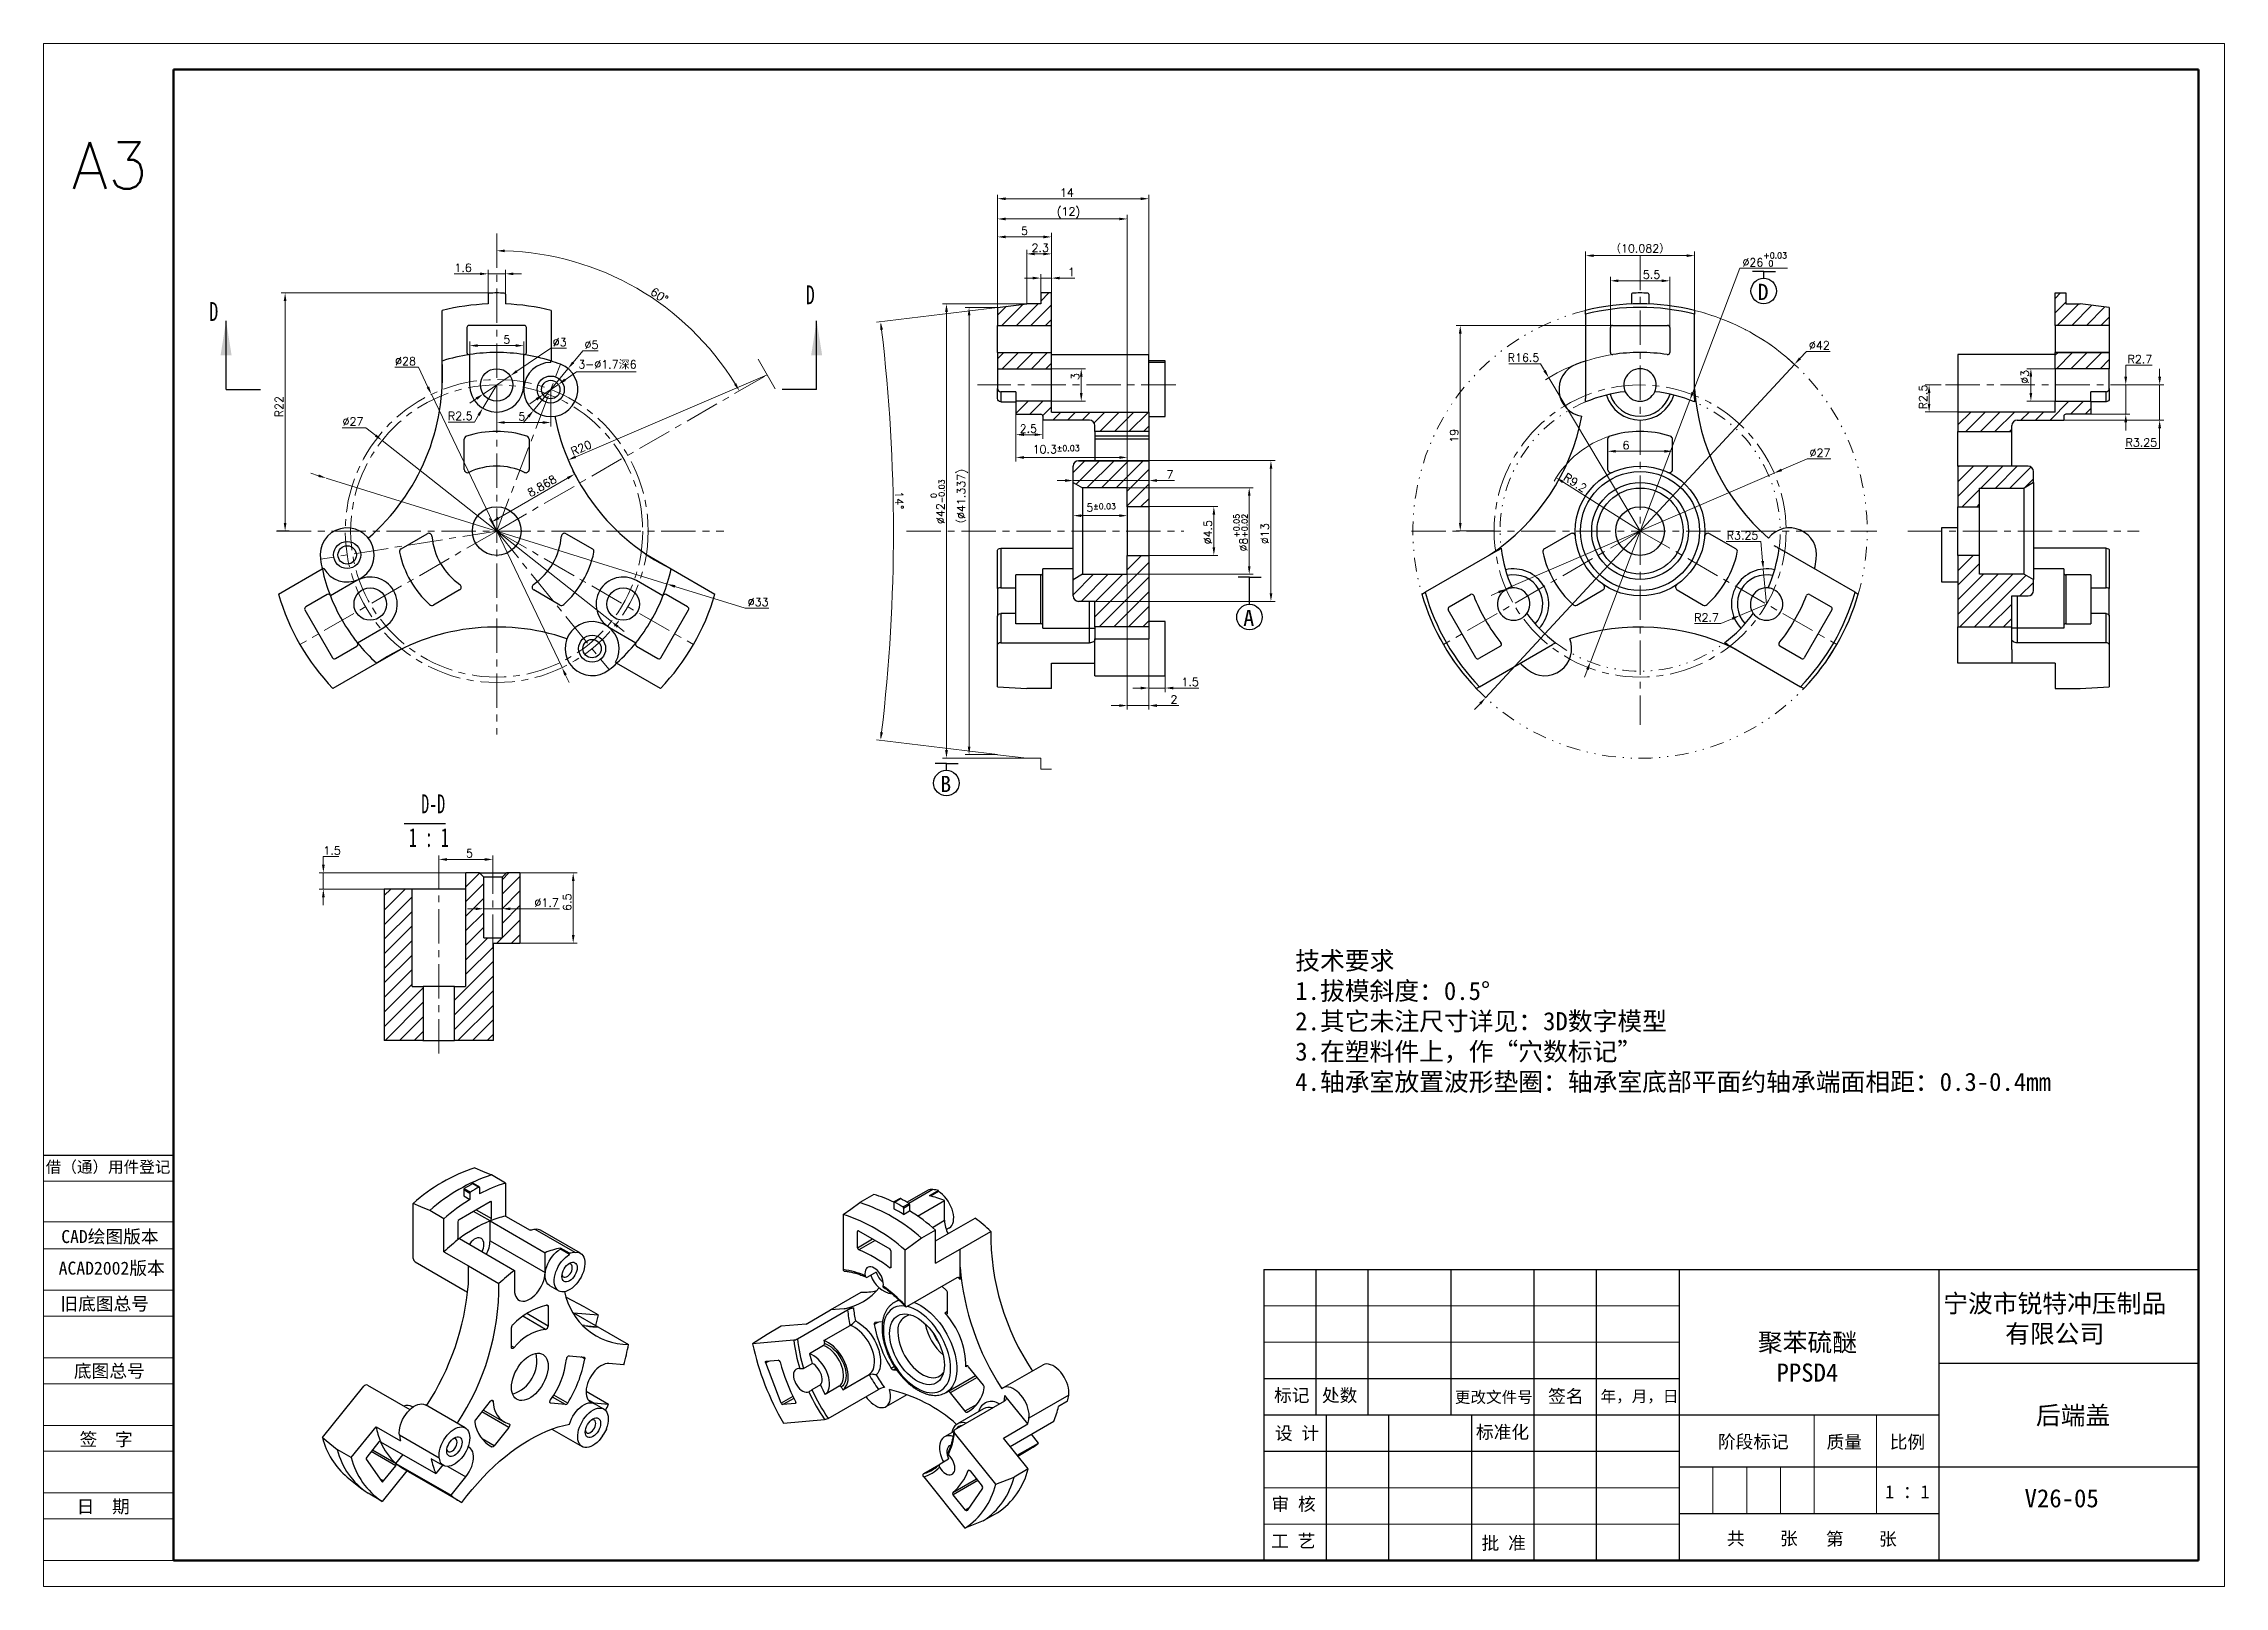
# Model space of a CAD drawing. Header units: millimetres. Extents: x 2517 to 77584, y 486 to 45347.
# Drawn here: x 4032.1 to 4233.7, y 572.1 to 714.6 of the extents above; entities that cross this region are included whole.
import ezdxf

# ---------------------------------------------------------------- set-up
doc = ezdxf.new("R2010")
doc.units = ezdxf.units.MM
doc.linetypes.add('CENTER', pattern=[50.8, 31.75, -6.35, 6.35, -6.35])
doc.linetypes.add('DIVIDE', pattern=[31.75, 12.7, -6.35, 0, -6.35, 0, -6.35])
for name, color, linetype, lineweight in [('中心线', 1, 'CENTER', 9), ('双点划线', 5, 'DIVIDE', 9), ('填充', 3, 'Continuous', 9), ('实线', 7, 'Continuous', 25), ('尺寸标注', 2, 'Continuous', 9), ('引导线', 6, 'Continuous', 9), ('文本', 3, 'Continuous', 15), ('粗实线', 9, 'Continuous', 50)]:
    doc.layers.add(name, color=color, linetype=linetype, lineweight=lineweight)
doc.layers.add('图框', color=7, linetype='Continuous')
doc.styles.add('SLDTEXTSTYLE4', font='TXT', dxfattribs={"width": 0.7})
doc.styles.add('SLDTEXTSTYLE5', font='TXT', dxfattribs={"width": 0.62})
doc.styles.add('SLDTEXTSTYLE6', font='TXT', dxfattribs={"width": 0.62})
doc.styles.add('st', font='txt.shx')
doc.styles.get("Standard").update_dxf_attribs({"font": 'simfang.ttf'})
doc.dimstyles.new('st0.3', dxfattribs={"dimscale": 0.3, "dimtxt": 2.5, "dimasz": 2.5, "dimexe": 1.25, "dimexo": 0, "dimtad": 1, "dimtoh": 1, "dimdec": 3, "dimdsep": 46, "dimtxsty": 'st', "dimcen": 0, "dimclrd": 256, "dimclre": 256, "dimclrt": 256, "dimadec": 4, "dimazin": 2, "dimtfac": 1, "dimtdec": 3, "dimtmove": 0, "dimatfit": 1, "dimfxl": 1, "dimlwd": -1, "dimlwe": -1, "dimarcsym": 0})
pattern_1 = [(45, (67.207, -420.279), (-0.6735192, 0.6735192), [])]
pattern_2 = [(45, (77.1009, -419.057), (-0.6735192, 0.6735192), [])]
pattern_3 = [(45, (77.1009, -420.279), (-0.6735192, 0.6735192), [])]
pattern_4 = [(45, (56.9117, -401.9205), (-0.6735192, 0.6735192), [])]

msp = doc.modelspace()

# ---------------------------------------------------------------- texts
at = {"layer": '实线', "ltscale": 0.2, "insert": (4034.7229, 705.5359), "char_height": 4.32035, "width": 12.00096, "attachment_point": 1, "style": 'st'}
msp.add_mtext('A3', dxfattribs=at)
at = {"layer": '实线', "char_height": 1.75, "attachment_point": 1, "style": 'SLDTEXTSTYLE4'}
for insert in [(4102.5702, 692.2912), (4047.4236, 690.7436)]:
    msp.add_mtext('D', dxfattribs=dict(at, insert=insert))
at = {"layer": '实线', "color": 1, "char_height": 1.5, "width": 2.977465, "attachment_point": 5}
for s, insert in [('D', (4191.0769, 691.6841)), ('A', (4143.5283, 661.5537)), ('B', (4115.5069, 646.2135))]:
    msp.add_mtext(s, dxfattribs=dict(at, insert=insert))
at = {"layer": '实线', "char_height": 1.68013, "attachment_point": 5}
for s, insert, width in [('宁波市锐特冲压制品\\P有限公司', (4218.04, 596.7123), 30.32873), ('聚苯硫醚\\PPPSD4 ', (4195.1761, 593.2005), 18.899592), ('后端盖', (4219.7365, 587.7645), 22.082966), ('V26-05', (4218.6831, 580.1876), 22.082966)]:
    msp.add_mtext(s, dxfattribs=dict(at, insert=insert, width=width))
at = {"layer": '文本', "insert": (4147.825, 624.1895), "char_height": 1.680134, "width": 83.60873, "attachment_point": 4}
msp.add_mtext('技术要求\\P1.拔模斜度：0.5°\\P2.其它未注尺寸详见：3D数字模型\\P3.在塑料件上，作“穴数标记”\\P4.轴承室放置波形垫圈：轴承室底部平面约轴承端面相距：0.3-0.4mm', dxfattribs=at)
at = {"layer": '文本', "ltscale": 0.2, "attachment_point": 5}
for s, insert, char_height, width in [('借（通）用件登记', (4038.0691, 610.7524), 1.05608, 24.543691), ('CAD绘图版本', (4038.2396, 604.3146), 1.2001, 36.385479), ('ACAD2002版本', (4038.4041, 601.4002), 1.2001, 28.086816), ('旧底图总号', (4037.7547, 598.1053), 1.2001, 31.772987), ('底图总号', (4038.1835, 591.8973), 1.2001, 6.966125), ('标记', (4147.5043, 589.6561), 1.2001, 6.966125), ('处数', (4151.9302, 589.6456), 1.2001, 6.966125), ('更改文件号', (4166.186, 589.4866), 1.05608, 15.451556), ('签名', (4172.8416, 589.5631), 1.2001, 6.966125), ('年，月，日', (4179.6545, 589.5528), 1.05608, 6.966125), ('设 计', (4147.9952, 586.1428), 1.2001, 6.966125), ('标准化', (4166.9875, 586.252), 1.2001, 6.966125), ('签  字', (4037.8905, 585.5797), 1.2001, 6.966125), ('阶段标记', (4190.1762, 585.3616), 1.2001, 6.966125), ('质量', (4198.5831, 585.3337), 1.2001, 6.966125), ('比例', (4204.4256, 585.3337), 1.2001, 6.966125), ('1 ：1', (4204.419, 580.8041), 1.2001, 6.966125), ('日  期', (4037.6225, 579.3691), 1.2001, 6.966125), ('审 核', (4147.6672, 579.5948), 1.2001, 6.966125), ('工 艺', (4147.6481, 576.2116), 1.2001, 6.966125), ('批 准', (4167.0968, 575.9878), 1.2001, 6.966125), ('共    张', (4191.0068, 576.4174), 1.2001, 6.966125), ('第    张', (4200.1594, 576.3742), 1.2001, 6.966125)]:
    msp.add_mtext(s, dxfattribs=dict(at, insert=insert, char_height=char_height, width=width))

# ---------------------------------------------------------------- blocks, each defined once
blk = doc.blocks.new('*D220')
at = {"layer": 'Defpoints', "color": 0, "ltscale": 0.1, "transparency": 16777216}
for p in [(4134.3, 671.84), (4134.3, 667.34), (4140.3, 667.34)]:
    blk.add_point(p, dxfattribs=at)
at = {"layer": '尺寸标注', "ltscale": 0.1, "transparency": 16777216}
for p, q in [((4134.3, 671.84), (4140.68, 671.84)), ((4140.3, 671.09), (4140.3, 668.09)), ((4134.3, 667.34), (4140.68, 667.34))]:
    blk.add_line(p, q, dxfattribs=at)
for points in [[(4140.18, 671.09), (4140.43, 671.09), (4140.3, 671.84)], [(4140.18, 668.09), (4140.43, 668.09), (4140.3, 667.34)]]:
    blk.add_solid(points, dxfattribs=at)
at = {"layer": '尺寸标注', "ltscale": 0.1, "transparency": 16777216, "insert": (4139.74, 669.48), "char_height": 0.75, "attachment_point": 5, "rotation": 90, "style": 'st'}
blk.add_mtext('%%c4.5', dxfattribs=at)
blk = doc.blocks.new('*D221')
at = {"layer": 'Defpoints', "color": 0, "ltscale": 0.1, "transparency": 16777216}
for p in [(4132.3, 673.59), (4132.3, 665.59), (4143.57, 665.59)]:
    blk.add_point(p, dxfattribs=at)
at = {"layer": '尺寸标注', "ltscale": 0.1, "transparency": 16777216}
for p, q in [((4132.3, 673.59), (4143.95, 673.59)), ((4143.57, 672.84), (4143.57, 666.34)), ((4132.3, 665.59), (4143.95, 665.59))]:
    blk.add_line(p, q, dxfattribs=at)
for points in [[(4143.45, 672.84), (4143.7, 672.84), (4143.57, 673.59)], [(4143.45, 666.34), (4143.7, 666.34), (4143.57, 665.59)]]:
    blk.add_solid(points, dxfattribs=at)
at = {"layer": '尺寸标注', "ltscale": 0.1, "transparency": 16777216, "insert": (4142.77, 669.43), "char_height": 0.75, "attachment_point": 5, "rotation": 90, "style": 'st'}
blk.add_mtext('%%c8{}{\\H0.71x;\\C3;\\S+0.05^ +0.02;}', dxfattribs=at)
blk = doc.blocks.new('*D222')
at = {"layer": 'Defpoints', "color": 0, "ltscale": 0.1, "transparency": 16777216}
for p in [(4132.3, 665.59), (4134.3, 659.63), (4132.3, 653.46)]:
    blk.add_point(p, dxfattribs=at)
at = {"layer": '尺寸标注', "ltscale": 0.1, "transparency": 16777216}
for p, q in [((4132.3, 665.59), (4132.3, 653.08)), ((4134.3, 659.63), (4134.3, 653.08)), ((4131.55, 653.46), (4130.8, 653.46)), ((4132.3, 653.46), (4134.3, 653.46)), ((4135.05, 653.46), (4137.05, 653.46))]:
    blk.add_line(p, q, dxfattribs=at)
for points in [[(4131.55, 653.58), (4131.55, 653.33), (4132.3, 653.46)], [(4135.05, 653.58), (4135.05, 653.33), (4134.3, 653.46)]]:
    blk.add_solid(points, dxfattribs=at)
at = {"layer": '尺寸标注', "ltscale": 0.1, "transparency": 16777216, "insert": (4136.61, 654.02), "char_height": 0.75, "attachment_point": 5, "style": 'st'}
blk.add_mtext('2', dxfattribs=at)
blk = doc.blocks.new('*D223')
at = {"layer": 'Defpoints', "color": 0, "ltscale": 0.1, "transparency": 16777216}
for p in [(4127.3, 674.09), (4134.3, 674.25), (4134.3, 674.09)]:
    blk.add_point(p, dxfattribs=at)
at = {"layer": '尺寸标注', "ltscale": 0.1, "transparency": 16777216}
for p, q in [((4126.55, 674.25), (4125.8, 674.25)), ((4127.3, 674.09), (4127.3, 674.63)), ((4127.3, 674.25), (4134.3, 674.25)), ((4134.3, 674.09), (4134.3, 674.63)), ((4135.05, 674.25), (4136.67, 674.25))]:
    blk.add_line(p, q, dxfattribs=at)
for points in [[(4126.55, 674.38), (4126.55, 674.13), (4127.3, 674.25)], [(4135.05, 674.38), (4135.05, 674.13), (4134.3, 674.25)]]:
    blk.add_solid(points, dxfattribs=at)
at = {"layer": '尺寸标注', "ltscale": 0.1, "transparency": 16777216, "insert": (4136.24, 674.82), "char_height": 0.75, "attachment_point": 5, "style": 'st'}
blk.add_mtext('7', dxfattribs=at)
blk = doc.blocks.new('*D224')
at = {"layer": 'Defpoints', "color": 0, "ltscale": 0.1, "transparency": 16777216}
for p in [(4127.8, 676.09), (4127.8, 663.09), (4145.58, 663.09)]:
    blk.add_point(p, dxfattribs=at)
at = {"layer": '尺寸标注', "ltscale": 0.1, "transparency": 16777216}
for p, q in [((4127.8, 676.09), (4145.96, 676.09)), ((4145.58, 675.34), (4145.58, 663.84)), ((4127.8, 663.09), (4145.96, 663.09))]:
    blk.add_line(p, q, dxfattribs=at)
for points in [[(4145.46, 675.34), (4145.71, 675.34), (4145.58, 676.09)], [(4145.46, 663.84), (4145.71, 663.84), (4145.58, 663.09)]]:
    blk.add_solid(points, dxfattribs=at)
at = {"layer": '尺寸标注', "ltscale": 0.1, "transparency": 16777216, "insert": (4145.02, 669.34), "char_height": 0.75, "attachment_point": 5, "rotation": 90, "style": 'st'}
blk.add_mtext('%%c13', dxfattribs=at)
blk = doc.blocks.new('*D225')
at = {"layer": 'Defpoints', "color": 0, "ltscale": 0.1, "transparency": 16777216}
for p in [(4127.3, 672.59), (4132.3, 671.84), (4127.3, 671.01)]:
    blk.add_point(p, dxfattribs=at)
at = {"layer": '尺寸标注', "ltscale": 0.1, "transparency": 16777216}
for p, q in [((4127.3, 672.59), (4127.3, 670.63)), ((4132.3, 671.84), (4132.3, 670.63)), ((4131.55, 671.01), (4128.05, 671.01))]:
    blk.add_line(p, q, dxfattribs=at)
for points in [[(4128.05, 671.13), (4128.05, 670.88), (4127.3, 671.01)], [(4131.55, 671.13), (4131.55, 670.88), (4132.3, 671.01)]]:
    blk.add_solid(points, dxfattribs=at)
at = {"layer": '尺寸标注', "ltscale": 0.1, "transparency": 16777216, "insert": (4129.88, 671.76), "char_height": 0.75, "attachment_point": 5, "style": 'st'}
blk.add_mtext('5{}{\\A0;{\\H1.5x;}{\\A2;\\H0.71x;\\C3;%%p0.03}}', dxfattribs=at)
blk = doc.blocks.new('*D226')
at = {"layer": 'Defpoints', "color": 0, "ltscale": 0.1, "transparency": 16777216}
for p in [(4122, 680.39), (4132.3, 676.39), (4132.3, 673.59)]:
    blk.add_point(p, dxfattribs=at)
at = {"layer": '尺寸标注', "ltscale": 0.1, "transparency": 16777216}
for p, q in [((4122, 680.39), (4122, 676.01)), ((4122.75, 676.39), (4131.55, 676.39)), ((4132.3, 673.59), (4132.3, 676.76))]:
    blk.add_line(p, q, dxfattribs=at)
for points in [[(4122.75, 676.51), (4122.75, 676.26), (4122, 676.39)], [(4131.55, 676.51), (4131.55, 676.26), (4132.3, 676.39)]]:
    blk.add_solid(points, dxfattribs=at)
at = {"layer": '尺寸标注', "ltscale": 0.1, "transparency": 16777216, "insert": (4125.72, 677.14), "char_height": 0.75, "attachment_point": 5, "style": 'st'}
blk.add_mtext('10.3{}{\\A0;{\\H1.5x;}{\\A2;\\H0.71x;\\C3;%%p0.03}}', dxfattribs=at)
blk = doc.blocks.new('*D227')
at = {"layer": 'Defpoints', "color": 0, "ltscale": 0.1, "transparency": 16777216}
for p in [(4193.98, 684.99), (4165.43, 654.18)]:
    blk.add_point(p, dxfattribs=at)
at = {"layer": '尺寸标注', "ltscale": 0.1, "transparency": 16777216}
for p, q in [((4194.49, 685.54), (4195.09, 686.18)), ((4195.09, 686.18), (4197.28, 686.18)), ((4165.43, 654.18), (4193.98, 684.99)), ((4164.92, 653.63), (4164.41, 653.08))]:
    blk.add_line(p, q, dxfattribs=at)
blk.add_arc((4179.71, 669.59), 21, 46.1554, 76.1111, dxfattribs=at)
for points in [[(4194.4, 685.63), (4194.58, 685.46), (4193.98, 684.99)], [(4164.83, 653.72), (4165.01, 653.55), (4165.43, 654.18)]]:
    blk.add_solid(points, dxfattribs=at)
at = {"layer": '尺寸标注', "ltscale": 0.1, "transparency": 16777216, "insert": (4196.28, 686.75), "char_height": 0.75, "attachment_point": 5, "style": 'st'}
blk.add_mtext('∅42', dxfattribs=at)
blk = doc.blocks.new('*D228')
at = {"layer": 'Defpoints', "color": 0, "ltscale": 0.1, "transparency": 16777216}
for p in [(4115.58, 690.59), (4123, 690.59), (4123, 648.59)]:
    blk.add_point(p, dxfattribs=at)
at = {"layer": '尺寸标注', "ltscale": 0.1, "transparency": 16777216}
for p, q in [((4123, 690.59), (4115.21, 690.59)), ((4115.58, 649.34), (4115.58, 689.84)), ((4123, 648.59), (4115.21, 648.59))]:
    blk.add_line(p, q, dxfattribs=at)
for points in [[(4115.46, 689.84), (4115.71, 689.84), (4115.58, 690.59)], [(4115.46, 649.34), (4115.71, 649.34), (4115.58, 648.59)]]:
    blk.add_solid(points, dxfattribs=at)
at = {"layer": '尺寸标注', "ltscale": 0.1, "transparency": 16777216, "insert": (4114.77, 672.29), "char_height": 0.75, "attachment_point": 5, "rotation": 90, "style": 'st'}
blk.add_mtext('%%c42{}{\\H0.71x;\\C3;\\S 0^ -0.03;}', dxfattribs=at)
blk = doc.blocks.new('*D229')
at = {"layer": 'Defpoints', "color": 0, "ltscale": 0.1, "transparency": 16777216}
for p in [(4117.67, 690.26), (4120.3, 690.26), (4120.3, 648.92)]:
    blk.add_point(p, dxfattribs=at)
at = {"layer": '尺寸标注', "ltscale": 0.1, "transparency": 16777216}
for p, q in [((4120.3, 690.26), (4117.3, 690.26)), ((4117.67, 649.67), (4117.67, 689.51)), ((4120.3, 648.92), (4117.3, 648.92))]:
    blk.add_line(p, q, dxfattribs=at)
for points in [[(4117.55, 689.51), (4117.8, 689.51), (4117.67, 690.26)], [(4117.55, 649.67), (4117.8, 649.67), (4117.67, 648.92)]]:
    blk.add_solid(points, dxfattribs=at)
at = {"layer": '尺寸标注', "ltscale": 0.1, "transparency": 16777216, "insert": (4117.06, 672.5), "char_height": 0.75, "attachment_point": 5, "rotation": 90, "style": 'st'}
blk.add_mtext('（%%c41.337)', dxfattribs=at)
blk = doc.blocks.new('*D230')
at = {"layer": 'Defpoints', "color": 0, "ltscale": 0.1, "transparency": 16777216}
for p in [(4120.3, 690.26), (4123, 690.59), (4110.54, 663.13), (4120.3, 648.92), (4123, 648.59)]:
    blk.add_point(p, dxfattribs=at)
at = {"layer": '尺寸标注', "ltscale": 0.1, "transparency": 16777216}
for p, q in [((4120.3, 690.26), (4109.12, 688.88)), ((4120.3, 648.92), (4109.12, 650.29))]:
    blk.add_line(p, q, dxfattribs=at)
blk.add_arc((3951.97, 669.59), 158.71, 353.2708, 6.7292, dxfattribs=at)
for points in [[(4109.46, 688.17), (4109.71, 688.2), (4109.49, 688.93)], [(4109.71, 650.98), (4109.46, 651.01), (4109.49, 650.25)]]:
    blk.add_solid(points, dxfattribs=at)
at = {"layer": '尺寸标注', "ltscale": 0.1, "transparency": 16777216, "insert": (4111.21, 672.43), "char_height": 0.75, "attachment_point": 5, "rotation": 271.0229, "style": 'st'}
blk.add_mtext('14°', dxfattribs=at)
blk = doc.blocks.new('*D231')
at = {"layer": 'Defpoints', "color": 0, "ltscale": 0.1, "transparency": 16777216}
for p in [(4177.16, 688.59), (4163.08, 669.59), (4166.21, 669.59)]:
    blk.add_point(p, dxfattribs=at)
at = {"layer": '尺寸标注', "ltscale": 0.1, "transparency": 16777216}
for p, q in [((4177.16, 688.59), (4162.71, 688.59)), ((4163.08, 687.84), (4163.08, 670.34)), ((4166.21, 669.59), (4162.71, 669.59))]:
    blk.add_line(p, q, dxfattribs=at)
for points in [[(4162.96, 687.84), (4163.21, 687.84), (4163.08, 688.59)], [(4162.96, 670.34), (4163.21, 670.34), (4163.08, 669.59)]]:
    blk.add_solid(points, dxfattribs=at)
at = {"layer": '尺寸标注', "ltscale": 0.1, "transparency": 16777216, "insert": (4162.52, 678.39), "char_height": 0.75, "attachment_point": 5, "rotation": 90, "style": 'st'}
blk.add_mtext('19', dxfattribs=at)
blk = doc.blocks.new('*D232')
at = {"layer": 'Defpoints', "color": 0, "ltscale": 0.1, "transparency": 16777216}
for p in [(4182.46, 692.71), (4176.96, 688.39), (4182.46, 688.39)]:
    blk.add_point(p, dxfattribs=at)
at = {"layer": '尺寸标注', "ltscale": 0.1, "transparency": 16777216}
for p, q in [((4176.96, 688.39), (4176.96, 693.09)), ((4177.71, 692.71), (4181.71, 692.71)), ((4182.46, 688.39), (4182.46, 693.09))]:
    blk.add_line(p, q, dxfattribs=at)
for points in [[(4177.71, 692.84), (4177.71, 692.59), (4176.96, 692.71)], [(4181.71, 692.84), (4181.71, 692.59), (4182.46, 692.71)]]:
    blk.add_solid(points, dxfattribs=at)
at = {"layer": '尺寸标注', "ltscale": 0.1, "transparency": 16777216, "insert": (4180.77, 693.28), "char_height": 0.75, "attachment_point": 5, "style": 'st'}
blk.add_mtext('5.5', dxfattribs=at)
blk = doc.blocks.new('*D233')
at = {"layer": 'Defpoints', "color": 0, "ltscale": 0.1, "transparency": 16777216}
for p in [(4171.26, 683.76), (4179.71, 669.59)]:
    blk.add_point(p, dxfattribs=at)
at = {"layer": '尺寸标注', "ltscale": 0.1, "transparency": 16777216}
for p, q in [((4170.5, 685.05), (4167.56, 685.05)), ((4170.88, 684.41), (4170.5, 685.05)), ((4179.71, 669.59), (4171.26, 683.76))]:
    blk.add_line(p, q, dxfattribs=at)
blk.add_arc((4179.71, 669.59), 16.5, 98.7831, 122.0777, dxfattribs=at)
blk.add_solid([(4170.99, 684.47), (4170.77, 684.34), (4171.26, 683.76)], dxfattribs=at)
at = {"layer": '尺寸标注', "ltscale": 0.1, "transparency": 16777216, "insert": (4168.93, 685.61), "char_height": 0.75, "attachment_point": 5, "style": 'st'}
blk.add_mtext('R16.5', dxfattribs=at)
blk = doc.blocks.new('*D234')
at = {"layer": 'Defpoints', "color": 0, "ltscale": 0.1, "transparency": 16777216}
for p in [(4176.71, 678.07), (4182.71, 678.07), (4182.71, 676.96)]:
    blk.add_point(p, dxfattribs=at)
at = {"layer": '尺寸标注', "ltscale": 0.1, "transparency": 16777216}
for p, q in [((4176.71, 678.07), (4176.71, 676.58)), ((4182.71, 678.07), (4182.71, 676.58)), ((4177.46, 676.96), (4181.96, 676.96))]:
    blk.add_line(p, q, dxfattribs=at)
for points in [[(4177.46, 677.08), (4177.46, 676.83), (4176.71, 676.96)], [(4181.96, 677.08), (4181.96, 676.83), (4182.71, 676.96)]]:
    blk.add_solid(points, dxfattribs=at)
at = {"layer": '尺寸标注', "ltscale": 0.1, "transparency": 16777216, "insert": (4178.4, 677.52), "char_height": 0.75, "attachment_point": 5, "style": 'st'}
blk.add_mtext('6', dxfattribs=at)
blk = doc.blocks.new('*D235')
at = {"layer": 'Defpoints', "color": 0, "ltscale": 0.1, "transparency": 16777216}
for p in [(4171.94, 674.52), (4179.71, 669.59)]:
    blk.add_point(p, dxfattribs=at)
at = {"layer": '尺寸标注', "ltscale": 0.1, "transparency": 16777216}
blk.add_line((4179.71, 669.59), (4172.58, 674.12), dxfattribs=at)
blk.add_arc((4179.71, 669.59), 9.2, 107.6602, 149.8958, dxfattribs=at)
blk.add_solid([(4172.64, 674.23), (4172.51, 674.01), (4171.94, 674.52)], dxfattribs=at)
at = {"layer": '尺寸标注', "ltscale": 0.1, "transparency": 16777216, "insert": (4173.71, 674.06), "char_height": 0.75, "attachment_point": 5, "rotation": 327.5604, "style": 'st'}
blk.add_mtext('R9.2', dxfattribs=at)
blk = doc.blocks.new('*D236')
at = {"layer": 'Defpoints', "color": 0, "ltscale": 0.1, "transparency": 16777216}
for p in [(4099, 684.02), (4080.61, 676.15)]:
    blk.add_point(p, dxfattribs=at)
at = {"layer": '尺寸标注', "ltscale": 0.1, "transparency": 16777216}
blk.add_line((4099, 684.02), (4081.3, 676.44), dxfattribs=at)
blk.add_solid([(4081.25, 676.56), (4081.35, 676.33), (4080.61, 676.15)], dxfattribs=at)
at = {"layer": '尺寸标注', "ltscale": 0.1, "transparency": 16777216, "insert": (4081.81, 677.27), "char_height": 0.75, "attachment_point": 5, "rotation": 23.19, "style": 'st'}
blk.add_mtext('R20', dxfattribs=at)
blk = doc.blocks.new('*D237')
at = {"layer": 'Defpoints', "color": 0, "ltscale": 0.1, "transparency": 16777216}
for p in [(4081.2, 674.85), (4081.68, 674.02), (4074, 669.59)]:
    blk.add_point(p, dxfattribs=at)
at = {"layer": '尺寸标注', "ltscale": 0.1, "transparency": 16777216}
for p, q in [((4074.17, 670.79), (4080.55, 674.47)), ((4081.68, 674.02), (4081.01, 675.17)), ((4074, 669.59), (4073.33, 670.74))]:
    blk.add_line(p, q, dxfattribs=at)
for points in [[(4080.49, 674.58), (4080.61, 674.36), (4081.2, 674.85)], [(4074.11, 670.9), (4074.23, 670.68), (4073.52, 670.41)]]:
    blk.add_solid(points, dxfattribs=at)
at = {"layer": '尺寸标注', "ltscale": 0.1, "transparency": 16777216, "insert": (4078.19, 673.76), "char_height": 0.75, "attachment_point": 5, "rotation": 30, "style": 'st'}
blk.add_mtext('8.868', dxfattribs=at)
blk = doc.blocks.new('*D238')
at = {"layer": 'Defpoints', "color": 0, "ltscale": 0.1, "transparency": 16777216}
for p in [(4074, 697.08), (4082.86, 693.93), (4099, 684.02), (4074, 669.59), (4074, 650.79)]:
    blk.add_point(p, dxfattribs=at)
at = {"layer": '尺寸标注', "ltscale": 0.1, "transparency": 16777216}
blk.add_arc((4074, 669.59), 25.9, 31.6591, 88.3409, dxfattribs=at)
for points in [[(4074.75, 695.35), (4074.75, 695.6), (4074, 695.49)], [(4096.15, 683.25), (4095.94, 683.12), (4096.43, 682.54)]]:
    blk.add_solid(points, dxfattribs=at)
at = {"layer": '尺寸标注', "ltscale": 0.1, "transparency": 16777216, "insert": (4089.04, 691.36), "char_height": 0.75, "attachment_point": 5, "rotation": 325.3659, "style": 'st'}
blk.add_mtext('60°', dxfattribs=at)
blk = doc.blocks.new('*D239')
at = {"layer": 'Defpoints', "color": 0, "ltscale": 0.1, "transparency": 16777216}
for p in [(4063.4, 677.95), (4084.6, 661.23)]:
    blk.add_point(p, dxfattribs=at)
at = {"layer": '尺寸标注', "ltscale": 0.1, "transparency": 16777216}
for p, q in [((4061.9, 679.13), (4059.71, 679.13)), ((4062.81, 678.41), (4061.9, 679.13)), ((4084.6, 661.23), (4063.4, 677.95)), ((4085.19, 660.76), (4085.77, 660.3))]:
    blk.add_line(p, q, dxfattribs=at)
for points in [[(4062.89, 678.51), (4062.73, 678.32), (4063.4, 677.95)], [(4085.26, 660.86), (4085.11, 660.66), (4084.6, 661.23)]]:
    blk.add_solid(points, dxfattribs=at)
at = {"layer": '尺寸标注', "ltscale": 0.1, "transparency": 16777216, "insert": (4060.71, 679.7), "char_height": 0.75, "attachment_point": 5, "style": 'st'}
blk.add_mtext('∅27', dxfattribs=at)
blk = doc.blocks.new('*D240')
at = {"layer": 'Defpoints', "color": 0, "ltscale": 0.1, "transparency": 16777216}
for p in [(4067.96, 682.22), (4080.04, 656.96)]:
    blk.add_point(p, dxfattribs=at)
at = {"layer": '尺寸标注', "ltscale": 0.1, "transparency": 16777216}
for p, q in [((4066.76, 684.72), (4064.57, 684.72)), ((4067.63, 682.89), (4066.76, 684.72)), ((4080.04, 656.96), (4067.96, 682.22)), ((4080.36, 656.28), (4080.69, 655.6))]:
    blk.add_line(p, q, dxfattribs=at)
for points in [[(4067.75, 682.95), (4067.52, 682.84), (4067.96, 682.22)], [(4080.48, 656.34), (4080.25, 656.23), (4080.04, 656.96)]]:
    blk.add_solid(points, dxfattribs=at)
at = {"layer": '尺寸标注', "ltscale": 0.1, "transparency": 16777216, "insert": (4065.57, 685.29), "char_height": 0.75, "attachment_point": 5, "style": 'st'}
blk.add_mtext('∅28', dxfattribs=at)
blk = doc.blocks.new('*D241')
at = {"layer": 'Defpoints', "color": 0, "ltscale": 0.1, "transparency": 16777216}
for p in [(4192.1, 674.94), (4167.31, 664.23)]:
    blk.add_point(p, dxfattribs=at)
at = {"layer": '尺寸标注', "ltscale": 0.1, "transparency": 16777216}
for p, q in [((4192.79, 675.24), (4195.15, 676.26)), ((4195.15, 676.26), (4197.34, 676.26)), ((4167.31, 664.23), (4192.1, 674.94)), ((4166.62, 663.94), (4165.94, 663.64))]:
    blk.add_line(p, q, dxfattribs=at)
for points in [[(4192.74, 675.35), (4192.84, 675.12), (4192.1, 674.94)], [(4166.58, 664.05), (4166.67, 663.82), (4167.31, 664.23)]]:
    blk.add_solid(points, dxfattribs=at)
at = {"layer": '尺寸标注', "ltscale": 0.1, "transparency": 16777216, "insert": (4196.34, 676.82), "char_height": 0.75, "attachment_point": 5, "style": 'st'}
blk.add_mtext('∅27', dxfattribs=at)
blk = doc.blocks.new('*D242')
at = {"layer": 'Defpoints', "color": 0, "ltscale": 0.1, "transparency": 16777216}
for p in [(4184.31, 681.69), (4175.11, 657.48)]:
    blk.add_point(p, dxfattribs=at)
at = {"layer": '尺寸标注', "ltscale": 0.1, "transparency": 16777216}
for p, q in [((4184.57, 682.39), (4188.94, 693.88)), ((4188.94, 693.88), (4193.33, 693.88)), ((4175.11, 657.48), (4184.31, 681.69)), ((4174.84, 656.78), (4174.57, 656.08))]:
    blk.add_line(p, q, dxfattribs=at)
for points in [[(4184.46, 682.44), (4184.69, 682.35), (4184.31, 681.69)], [(4174.72, 656.83), (4174.96, 656.74), (4175.11, 657.48)]]:
    blk.add_solid(points, dxfattribs=at)
at = {"layer": '尺寸标注', "ltscale": 0.1, "transparency": 16777216, "insert": (4191.23, 694.68), "char_height": 0.75, "attachment_point": 5, "style": 'st'}
blk.add_mtext('%%c26{}{\\H0.71x;\\C3;\\S+0.03^  0;}', dxfattribs=at)
blk = doc.blocks.new('*D243')
at = {"layer": 'Defpoints', "color": 0, "ltscale": 0.1, "transparency": 16777216}
for p in [(4075.24, 683.93), (4072.76, 682.25)]:
    blk.add_point(p, dxfattribs=at)
at = {"layer": '尺寸标注', "ltscale": 0.1, "transparency": 16777216}
for p, q in [((4075.86, 684.35), (4079.01, 686.48)), ((4079.01, 686.48), (4080.45, 686.48)), ((4072.76, 682.25), (4075.24, 683.93)), ((4072.13, 681.83), (4071.51, 681.41))]:
    blk.add_line(p, q, dxfattribs=at)
for points in [[(4075.79, 684.45), (4075.93, 684.25), (4075.24, 683.93)], [(4072.06, 681.93), (4072.2, 681.72), (4072.76, 682.25)]]:
    blk.add_solid(points, dxfattribs=at)
at = {"layer": '尺寸标注', "ltscale": 0.1, "transparency": 16777216, "insert": (4079.82, 687.04), "char_height": 0.75, "attachment_point": 5, "style": 'st'}
blk.add_mtext('∅3', dxfattribs=at)
blk = doc.blocks.new('*D244')
at = {"layer": 'Defpoints', "color": 0, "ltscale": 0.1, "transparency": 16777216}
for p in [(4074, 683.09), (4072.71, 680.94)]:
    blk.add_point(p, dxfattribs=at)
at = {"layer": '尺寸标注', "ltscale": 0.1, "transparency": 16777216}
for p, q in [((4074, 683.09), (4072.71, 680.94)), ((4071.94, 679.66), (4069.5, 679.66)), ((4072.33, 680.3), (4071.94, 679.66))]:
    blk.add_line(p, q, dxfattribs=at)
blk.add_solid([(4072.22, 680.36), (4072.43, 680.23), (4072.71, 680.94)], dxfattribs=at)
at = {"layer": '尺寸标注', "ltscale": 0.1, "transparency": 16777216, "insert": (4070.63, 680.22), "char_height": 0.75, "attachment_point": 5, "style": 'st'}
blk.add_mtext('R2.5', dxfattribs=at)
blk = doc.blocks.new('*D245')
at = {"layer": 'Defpoints', "color": 0, "ltscale": 0.1, "transparency": 16777216}
for p in [(4071.5, 685.9), (4076.5, 686.72), (4076.5, 685.9)]:
    blk.add_point(p, dxfattribs=at)
at = {"layer": '尺寸标注', "ltscale": 0.1, "transparency": 16777216}
for p, q in [((4071.5, 685.9), (4071.5, 687.1)), ((4072.25, 686.72), (4075.75, 686.72)), ((4076.5, 685.9), (4076.5, 687.1))]:
    blk.add_line(p, q, dxfattribs=at)
for points in [[(4072.25, 686.85), (4072.25, 686.6), (4071.5, 686.72)], [(4075.75, 686.85), (4075.75, 686.6), (4076.5, 686.72)]]:
    blk.add_solid(points, dxfattribs=at)
at = {"layer": '尺寸标注', "ltscale": 0.1, "transparency": 16777216, "insert": (4074.94, 687.28), "char_height": 0.75, "attachment_point": 5, "style": 'st'}
blk.add_mtext('5', dxfattribs=at)
blk = doc.blocks.new('*D246')
at = {"layer": 'Defpoints', "color": 0, "ltscale": 0.1, "transparency": 16777216}
for p in [(4122, 680.39), (4124.5, 679.84), (4124.5, 678.49)]:
    blk.add_point(p, dxfattribs=at)
at = {"layer": '尺寸标注', "ltscale": 0.1, "transparency": 16777216}
for p, q in [((4122, 680.39), (4122, 678.12)), ((4124.5, 679.84), (4124.5, 678.12)), ((4122.75, 678.49), (4123.75, 678.49))]:
    blk.add_line(p, q, dxfattribs=at)
for points in [[(4122.75, 678.62), (4122.75, 678.37), (4122, 678.49)], [(4123.75, 678.62), (4123.75, 678.37), (4124.5, 678.49)]]:
    blk.add_solid(points, dxfattribs=at)
at = {"layer": '尺寸标注', "ltscale": 0.1, "transparency": 16777216, "insert": (4123.15, 679.05), "char_height": 0.75, "attachment_point": 5, "style": 'st'}
blk.add_mtext('2.5', dxfattribs=at)
blk = doc.blocks.new('*D247')
at = {"layer": 'Defpoints', "color": 0, "ltscale": 0.1, "transparency": 16777216}
for p in [(4188.92, 661.78), (4191.4, 662.84)]:
    blk.add_point(p, dxfattribs=at)
at = {"layer": '尺寸标注', "ltscale": 0.1, "transparency": 16777216}
for p, q in [((4188.23, 661.48), (4187.16, 661.03)), ((4191.4, 662.84), (4188.92, 661.78)), ((4187.16, 661.03), (4184.73, 661.03))]:
    blk.add_line(p, q, dxfattribs=at)
blk.add_solid([(4188.18, 661.6), (4188.27, 661.37), (4188.92, 661.78)], dxfattribs=at)
at = {"layer": '尺寸标注', "ltscale": 0.1, "transparency": 16777216, "insert": (4185.85, 661.59), "char_height": 0.75, "attachment_point": 5, "style": 'st'}
blk.add_mtext('R2.7', dxfattribs=at)
blk = doc.blocks.new('*D248')
at = {"layer": 'Defpoints', "color": 0, "ltscale": 0.1, "transparency": 16777216}
for p in [(4191.1, 666.07), (4191.4, 662.84)]:
    blk.add_point(p, dxfattribs=at)
at = {"layer": '尺寸标注', "ltscale": 0.1, "transparency": 16777216}
for p, q in [((4190.87, 668.62), (4187.68, 668.62)), ((4191.03, 666.82), (4190.87, 668.62)), ((4191.4, 662.84), (4191.1, 666.07))]:
    blk.add_line(p, q, dxfattribs=at)
blk.add_solid([(4191.16, 666.83), (4190.91, 666.81), (4191.1, 666.07)], dxfattribs=at)
at = {"layer": '尺寸标注', "ltscale": 0.1, "transparency": 16777216, "insert": (4189.18, 669.18), "char_height": 0.75, "attachment_point": 5, "style": 'st'}
blk.add_mtext('R3.25', dxfattribs=at)
blk = doc.blocks.new('*D249')
at = {"layer": 'Defpoints', "color": 0, "ltscale": 0.1, "transparency": 16777216}
for p in [(4074, 683.09), (4079, 682.66), (4079, 679.62)]:
    blk.add_point(p, dxfattribs=at)
at = {"layer": '尺寸标注', "ltscale": 0.1, "transparency": 16777216}
for p, q in [((4074, 683.09), (4074, 679.24)), ((4079, 682.66), (4079, 679.24)), ((4074.75, 679.62), (4078.25, 679.62))]:
    blk.add_line(p, q, dxfattribs=at)
for points in [[(4074.75, 679.74), (4074.75, 679.49), (4074, 679.62)], [(4078.25, 679.74), (4078.25, 679.49), (4079, 679.62)]]:
    blk.add_solid(points, dxfattribs=at)
at = {"layer": '尺寸标注', "ltscale": 0.1, "transparency": 16777216, "insert": (4076.32, 680.18), "char_height": 0.75, "attachment_point": 5, "style": 'st'}
blk.add_mtext('5', dxfattribs=at)
blk = doc.blocks.new('*D250')
at = {"layer": 'Defpoints', "color": 0, "ltscale": 0.1, "transparency": 16777216}
for p in [(4125.3, 684.59), (4125.3, 681.59), (4128.04, 681.59)]:
    blk.add_point(p, dxfattribs=at)
at = {"layer": '尺寸标注', "ltscale": 0.1, "transparency": 16777216}
for p, q in [((4125.3, 684.59), (4128.42, 684.59)), ((4128.04, 683.84), (4128.04, 682.34)), ((4125.3, 681.59), (4128.42, 681.59))]:
    blk.add_line(p, q, dxfattribs=at)
for points in [[(4127.92, 683.84), (4128.17, 683.84), (4128.04, 684.59)], [(4127.92, 682.34), (4128.17, 682.34), (4128.04, 681.59)]]:
    blk.add_solid(points, dxfattribs=at)
at = {"layer": '尺寸标注', "ltscale": 0.1, "transparency": 16777216, "insert": (4127.48, 683.86), "char_height": 0.75, "attachment_point": 5, "rotation": 90, "style": 'st'}
blk.add_mtext('3', dxfattribs=at)
blk = doc.blocks.new('*D251')
at = {"layer": 'Defpoints', "color": 0, "ltscale": 0.1, "transparency": 16777216}
for p in [(4218.08, 684.59), (4215.84, 681.59), (4218.08, 681.59)]:
    blk.add_point(p, dxfattribs=at)
at = {"layer": '尺寸标注', "ltscale": 0.1, "transparency": 16777216}
for p, q in [((4218.08, 684.59), (4215.46, 684.59)), ((4215.84, 683.84), (4215.84, 682.34)), ((4218.08, 681.59), (4215.46, 681.59))]:
    blk.add_line(p, q, dxfattribs=at)
for points in [[(4215.71, 683.84), (4215.96, 683.84), (4215.84, 684.59)], [(4215.71, 682.34), (4215.96, 682.34), (4215.84, 681.59)]]:
    blk.add_solid(points, dxfattribs=at)
at = {"layer": '尺寸标注', "ltscale": 0.1, "transparency": 16777216, "insert": (4215.27, 683.83), "char_height": 0.75, "attachment_point": 5, "rotation": 90, "style": 'st'}
blk.add_mtext('%%c3', dxfattribs=at)
blk = doc.blocks.new('*D252')
at = {"layer": 'Defpoints', "color": 0, "ltscale": 0.1, "transparency": 16777216}
for p in [(4224.08, 683.09), (4224.61, 683.09), (4221.38, 680.39)]:
    blk.add_point(p, dxfattribs=at)
at = {"layer": '尺寸标注', "ltscale": 0.1, "transparency": 16777216}
for p, q in [((4224.61, 683.84), (4224.61, 684.91)), ((4224.61, 684.91), (4227.04, 684.91)), ((4224.08, 683.09), (4224.98, 683.09)), ((4224.61, 680.39), (4224.61, 683.09)), ((4221.38, 680.39), (4224.98, 680.39)), ((4224.61, 679.64), (4224.61, 678.89))]:
    blk.add_line(p, q, dxfattribs=at)
for points in [[(4224.48, 683.84), (4224.73, 683.84), (4224.61, 683.09)], [(4224.48, 679.64), (4224.73, 679.64), (4224.61, 680.39)]]:
    blk.add_solid(points, dxfattribs=at)
at = {"layer": '尺寸标注', "ltscale": 0.1, "transparency": 16777216, "insert": (4225.92, 685.47), "char_height": 0.75, "attachment_point": 5, "style": 'st'}
blk.add_mtext('R2.7', dxfattribs=at)
blk = doc.blocks.new('*D253')
at = {"layer": 'Defpoints', "color": 0, "ltscale": 0.1, "transparency": 16777216}
for p in [(4226.37, 683.09), (4227.74, 683.09), (4218.88, 679.84)]:
    blk.add_point(p, dxfattribs=at)
at = {"layer": '尺寸标注', "ltscale": 0.1, "transparency": 16777216}
for p, q in [((4227.74, 683.84), (4227.74, 684.59)), ((4226.37, 683.09), (4228.12, 683.09)), ((4227.74, 683.09), (4227.74, 679.84)), ((4218.88, 679.84), (4228.12, 679.84)), ((4227.74, 679.09), (4227.74, 677.2)), ((4227.74, 677.2), (4224.55, 677.2))]:
    blk.add_line(p, q, dxfattribs=at)
for points in [[(4227.62, 683.84), (4227.87, 683.84), (4227.74, 683.09)], [(4227.62, 679.09), (4227.87, 679.09), (4227.74, 679.84)]]:
    blk.add_solid(points, dxfattribs=at)
at = {"layer": '尺寸标注', "ltscale": 0.1, "transparency": 16777216, "insert": (4226.05, 677.77), "char_height": 0.75, "attachment_point": 5, "style": 'st'}
blk.add_mtext('R3.25', dxfattribs=at)
blk = doc.blocks.new('*D254')
at = {"layer": 'Defpoints', "color": 0, "ltscale": 0.1, "transparency": 16777216}
for p in [(4206.43, 683.09), (4207.55, 683.09), (4209.08, 680.59)]:
    blk.add_point(p, dxfattribs=at)
at = {"layer": '尺寸标注', "ltscale": 0.1, "transparency": 16777216}
for p, q in [((4207.55, 683.09), (4206.05, 683.09)), ((4206.43, 681.34), (4206.43, 682.34)), ((4209.08, 680.59), (4206.05, 680.59))]:
    blk.add_line(p, q, dxfattribs=at)
for points in [[(4206.3, 682.34), (4206.55, 682.34), (4206.43, 683.09)], [(4206.3, 681.34), (4206.55, 681.34), (4206.43, 680.59)]]:
    blk.add_solid(points, dxfattribs=at)
at = {"layer": '尺寸标注', "ltscale": 0.1, "transparency": 16777216, "insert": (4205.87, 681.97), "char_height": 0.75, "attachment_point": 5, "rotation": 90, "style": 'st'}
blk.add_mtext('R2.5', dxfattribs=at)
blk = doc.blocks.new('*D255')
at = {"layer": 'Defpoints', "color": 0, "ltscale": 0.1, "transparency": 16777216}
for p in [(4058.24, 674.48), (4089.76, 664.69)]:
    blk.add_point(p, dxfattribs=at)
at = {"layer": '尺寸标注', "ltscale": 0.1, "transparency": 16777216}
for p, q in [((4057.52, 674.7), (4056.81, 674.92)), ((4058.24, 674.48), (4089.76, 664.69)), ((4090.47, 664.47), (4096.98, 662.45)), ((4096.98, 662.45), (4099.17, 662.45))]:
    blk.add_line(p, q, dxfattribs=at)
for points in [[(4057.56, 674.82), (4057.49, 674.58), (4058.24, 674.48)], [(4090.51, 664.59), (4090.44, 664.35), (4089.76, 664.69)]]:
    blk.add_solid(points, dxfattribs=at)
at = {"layer": '尺寸标注', "ltscale": 0.1, "transparency": 16777216, "insert": (4098.17, 663.02), "char_height": 0.75, "attachment_point": 5, "style": 'st'}
blk.add_mtext('∅33', dxfattribs=at)
blk = doc.blocks.new('*D256')
at = {"layer": 'Defpoints', "color": 0, "ltscale": 0.1, "transparency": 16777216}
for p in [(4074.8, 693.36), (4073.2, 691.48), (4074.8, 691.48)]:
    blk.add_point(p, dxfattribs=at)
at = {"layer": '尺寸标注', "ltscale": 0.1, "transparency": 16777216}
for p, q in [((4073.2, 691.48), (4073.2, 693.73)), ((4074.8, 691.48), (4074.8, 693.73)), ((4072.45, 693.36), (4070.07, 693.36)), ((4074.8, 693.36), (4073.2, 693.36)), ((4075.55, 693.36), (4076.3, 693.36))]:
    blk.add_line(p, q, dxfattribs=at)
for points in [[(4072.45, 693.48), (4072.45, 693.23), (4073.2, 693.36)], [(4075.55, 693.48), (4075.55, 693.23), (4074.8, 693.36)]]:
    blk.add_solid(points, dxfattribs=at)
at = {"layer": '尺寸标注', "ltscale": 0.1, "transparency": 16777216, "insert": (4070.89, 693.92), "char_height": 0.75, "attachment_point": 5, "style": 'st'}
blk.add_mtext('1.6', dxfattribs=at)
blk = doc.blocks.new('*D257')
at = {"layer": 'Defpoints', "color": 0, "ltscale": 0.1, "transparency": 16777216}
for p in [(4124.3, 692.96), (4124.3, 691.59), (4125.3, 691.59)]:
    blk.add_point(p, dxfattribs=at)
at = {"layer": '尺寸标注', "ltscale": 0.1, "transparency": 16777216}
for p, q in [((4123.55, 692.96), (4122.8, 692.96)), ((4124.3, 691.59), (4124.3, 693.34)), ((4124.3, 692.96), (4125.3, 692.96)), ((4125.3, 691.59), (4125.3, 693.34)), ((4126.05, 692.96), (4127.44, 692.96))]:
    blk.add_line(p, q, dxfattribs=at)
for points in [[(4123.55, 693.09), (4123.55, 692.84), (4124.3, 692.96)], [(4126.05, 693.09), (4126.05, 692.84), (4125.3, 692.96)]]:
    blk.add_solid(points, dxfattribs=at)
at = {"layer": '尺寸标注', "ltscale": 0.1, "transparency": 16777216, "insert": (4127.13, 693.53), "char_height": 0.75, "attachment_point": 5, "style": 'st'}
blk.add_mtext('1', dxfattribs=at)
blk = doc.blocks.new('*D258')
at = {"layer": 'Defpoints', "color": 0, "ltscale": 0.1, "transparency": 16777216}
for p in [(4123, 695.2), (4125.3, 691.59), (4123, 690.59)]:
    blk.add_point(p, dxfattribs=at)
at = {"layer": '尺寸标注', "ltscale": 0.1, "transparency": 16777216}
for p, q in [((4123, 690.59), (4123, 695.57)), ((4124.55, 695.2), (4123.75, 695.2)), ((4125.3, 691.59), (4125.3, 695.57))]:
    blk.add_line(p, q, dxfattribs=at)
for points in [[(4123.75, 695.32), (4123.75, 695.07), (4123, 695.2)], [(4124.55, 695.32), (4124.55, 695.07), (4125.3, 695.2)]]:
    blk.add_solid(points, dxfattribs=at)
at = {"layer": '尺寸标注', "ltscale": 0.1, "transparency": 16777216, "insert": (4124.25, 695.76), "char_height": 0.75, "attachment_point": 5, "style": 'st'}
blk.add_mtext('2.3', dxfattribs=at)
blk = doc.blocks.new('*D259')
at = {"layer": 'Defpoints', "color": 0, "ltscale": 0.1, "transparency": 16777216}
for p in [(4120.3, 698.43), (4120.3, 690.26), (4132.3, 671.84)]:
    blk.add_point(p, dxfattribs=at)
at = {"layer": '尺寸标注', "ltscale": 0.1, "transparency": 16777216}
for p, q in [((4120.3, 690.26), (4120.3, 698.8)), ((4131.55, 698.43), (4121.05, 698.43)), ((4132.3, 671.84), (4132.3, 698.8))]:
    blk.add_line(p, q, dxfattribs=at)
for points in [[(4121.05, 698.55), (4121.05, 698.3), (4120.3, 698.43)], [(4131.55, 698.55), (4131.55, 698.3), (4132.3, 698.43)]]:
    blk.add_solid(points, dxfattribs=at)
at = {"layer": '尺寸标注', "ltscale": 0.1, "transparency": 16777216, "insert": (4126.86, 698.99), "char_height": 0.75, "attachment_point": 5, "style": 'st'}
blk.add_mtext('(12)', dxfattribs=at)
blk = doc.blocks.new('*D260')
at = {"layer": 'Defpoints', "color": 0, "ltscale": 0.1, "transparency": 16777216}
for p in [(4134.3, 700.3), (4120.3, 690.26), (4134.3, 685.9)]:
    blk.add_point(p, dxfattribs=at)
at = {"layer": '尺寸标注', "ltscale": 0.1, "transparency": 16777216}
for p, q in [((4120.3, 690.26), (4120.3, 700.67)), ((4121.05, 700.3), (4133.55, 700.3)), ((4134.3, 685.9), (4134.3, 700.67))]:
    blk.add_line(p, q, dxfattribs=at)
for points in [[(4121.05, 700.42), (4121.05, 700.17), (4120.3, 700.3)], [(4133.55, 700.42), (4133.55, 700.17), (4134.3, 700.3)]]:
    blk.add_solid(points, dxfattribs=at)
at = {"layer": '尺寸标注', "ltscale": 0.1, "transparency": 16777216, "insert": (4126.71, 700.86), "char_height": 0.75, "attachment_point": 5, "style": 'st'}
blk.add_mtext('14', dxfattribs=at)
blk = doc.blocks.new('*D261')
at = {"layer": 'Defpoints', "color": 0, "ltscale": 0.1, "transparency": 16777216}
for p in [(4134.3, 659.63), (4135.8, 656.22), (4134.3, 655.08)]:
    blk.add_point(p, dxfattribs=at)
at = {"layer": '尺寸标注', "ltscale": 0.1, "transparency": 16777216}
for p, q in [((4134.3, 659.63), (4134.3, 654.7)), ((4135.8, 656.22), (4135.8, 654.7)), ((4133.55, 655.08), (4132.8, 655.08)), ((4134.3, 655.08), (4135.8, 655.08)), ((4136.55, 655.08), (4138.92, 655.08))]:
    blk.add_line(p, q, dxfattribs=at)
for points in [[(4133.55, 655.2), (4133.55, 654.95), (4134.3, 655.08)], [(4136.55, 655.2), (4136.55, 654.95), (4135.8, 655.08)]]:
    blk.add_solid(points, dxfattribs=at)
at = {"layer": '尺寸标注', "ltscale": 0.1, "transparency": 16777216, "insert": (4138.11, 655.64), "char_height": 0.75, "attachment_point": 5, "style": 'st'}
blk.add_mtext('1.5', dxfattribs=at)
blk = doc.blocks.new('*D262')
at = {"layer": 'Defpoints', "color": 0, "ltscale": 0.1, "transparency": 16777216}
for p in [(4184.75, 695.04), (4174.67, 689.97), (4184.75, 689.97)]:
    blk.add_point(p, dxfattribs=at)
at = {"layer": '尺寸标注', "ltscale": 0.1, "transparency": 16777216}
for p, q in [((4174.67, 689.97), (4174.67, 695.41)), ((4175.42, 695.04), (4184, 695.04)), ((4184.75, 689.97), (4184.75, 695.41))]:
    blk.add_line(p, q, dxfattribs=at)
for points in [[(4175.42, 695.16), (4175.42, 694.91), (4174.67, 695.04)], [(4184, 695.16), (4184, 694.91), (4184.75, 695.04)]]:
    blk.add_solid(points, dxfattribs=at)
at = {"layer": '尺寸标注', "ltscale": 0.1, "transparency": 16777216, "insert": (4179.71, 695.65), "char_height": 0.75, "attachment_point": 5, "style": 'st'}
blk.add_mtext('（10.082）', dxfattribs=at)
blk = doc.blocks.new('*D263')
at = {"layer": 'Defpoints', "color": 0, "ltscale": 0.1, "transparency": 16777216}
for p in [(4074, 691.59), (4053.66, 669.59), (4054.44, 669.59)]:
    blk.add_point(p, dxfattribs=at)
at = {"layer": '尺寸标注', "ltscale": 0.1, "transparency": 16777216}
for p, q in [((4074, 691.59), (4054.06, 691.59)), ((4054.44, 690.84), (4054.44, 670.34)), ((4053.66, 669.59), (4054.81, 669.59))]:
    blk.add_line(p, q, dxfattribs=at)
for points in [[(4054.31, 690.84), (4054.56, 690.84), (4054.44, 691.59)], [(4054.31, 670.34), (4054.56, 670.34), (4054.44, 669.59)]]:
    blk.add_solid(points, dxfattribs=at)
at = {"layer": '尺寸标注', "ltscale": 0.1, "transparency": 16777216, "insert": (4053.87, 681.08), "char_height": 0.75, "attachment_point": 5, "rotation": 90, "style": 'st'}
blk.add_mtext('R22', dxfattribs=at)
blk = doc.blocks.new('SW_NOTE_3')
at = {"layer": '图框', "color": 0}
blk.add_line((-1.23, -0.86), (6.45, -0.86), dxfattribs=at)
at = {"layer": '图框', "color": 0, "char_height": 3.5, "attachment_point": 2}
for s, insert, style in [('D-D', (4.16, 4.51), 'SLDTEXTSTYLE5'), ('1 : 1', (3.37, -1.7), 'SLDTEXTSTYLE6')]:
    blk.add_mtext(s, dxfattribs=dict(at, insert=insert, style=style))
blk = doc.blocks.new('*D264')
at = {"layer": 'Defpoints', "color": 0, "ltscale": 0.1, "transparency": 16777216}
for p in [(4078.3, 682.19), (4079.7, 683.14)]:
    blk.add_point(p, dxfattribs=at)
at = {"layer": '尺寸标注', "ltscale": 0.1, "transparency": 16777216}
for p, q in [((4080.32, 683.56), (4081.39, 684.3)), ((4081.39, 684.3), (4086.9, 684.3)), ((4077.68, 681.76), (4077.06, 681.34)), ((4078.3, 682.19), (4079.7, 683.14))]:
    blk.add_line(p, q, dxfattribs=at)
for points in [[(4080.25, 683.67), (4080.39, 683.46), (4079.7, 683.14)], [(4077.61, 681.87), (4077.75, 681.66), (4078.3, 682.19)]]:
    blk.add_solid(points, dxfattribs=at)
at = {"layer": '尺寸标注', "ltscale": 0.1, "transparency": 16777216, "insert": (4084.24, 684.95), "char_height": 0.75, "attachment_point": 5, "style": 'st'}
blk.add_mtext('3-∅1.7深6', dxfattribs=at)
blk = doc.blocks.new('*D265')
at = {"layer": 'Defpoints', "color": 0, "ltscale": 0.1, "transparency": 16777216}
for p in [(4080.59, 684.59), (4077.41, 680.74)]:
    blk.add_point(p, dxfattribs=at)
at = {"layer": '尺寸标注', "ltscale": 0.1, "transparency": 16777216}
for p, q in [((4081.07, 685.17), (4081.95, 686.24)), ((4081.95, 686.24), (4083.38, 686.24)), ((4077.41, 680.74), (4080.59, 684.59)), ((4076.93, 680.16), (4076.45, 679.58))]:
    blk.add_line(p, q, dxfattribs=at)
for points in [[(4080.97, 685.25), (4081.16, 685.09), (4080.59, 684.59)], [(4076.83, 680.24), (4077.03, 680.08), (4077.41, 680.74)]]:
    blk.add_solid(points, dxfattribs=at)
at = {"layer": '尺寸标注', "ltscale": 0.1, "transparency": 16777216, "insert": (4082.76, 686.8), "char_height": 0.75, "attachment_point": 5, "style": 'st'}
blk.add_mtext('∅5', dxfattribs=at)
blk = doc.blocks.new('*D266')
at = {"layer": 'Defpoints', "color": 0, "ltscale": 0.1, "transparency": 16777216}
for p in [(4076.15, 638), (4081.07, 638), (4076.15, 631.5)]:
    blk.add_point(p, dxfattribs=at)
at = {"layer": '尺寸标注', "ltscale": 0.1, "transparency": 16777216}
for p, q in [((4076.15, 638), (4081.45, 638)), ((4081.07, 632.25), (4081.07, 637.25)), ((4076.15, 631.5), (4081.45, 631.5))]:
    blk.add_line(p, q, dxfattribs=at)
for points in [[(4080.95, 637.25), (4081.2, 637.25), (4081.07, 638)], [(4080.95, 632.25), (4081.2, 632.25), (4081.07, 631.5)]]:
    blk.add_solid(points, dxfattribs=at)
at = {"layer": '尺寸标注', "ltscale": 0.1, "transparency": 16777216, "insert": (4080.51, 635.28), "char_height": 0.75, "attachment_point": 5, "rotation": 90, "style": 'st'}
blk.add_mtext('6.5', dxfattribs=at)
blk = doc.blocks.new('*D267')
at = {"layer": 'Defpoints', "color": 0, "ltscale": 0.1, "transparency": 16777216}
for p in [(4071.15, 638), (4057.97, 636.5), (4063.6, 636.5)]:
    blk.add_point(p, dxfattribs=at)
at = {"layer": '尺寸标注', "ltscale": 0.1, "transparency": 16777216}
for p, q in [((4057.97, 638.75), (4057.97, 639.5)), ((4057.97, 639.5), (4059.41, 639.5)), ((4071.15, 638), (4057.6, 638)), ((4057.97, 636.5), (4057.97, 638)), ((4063.6, 636.5), (4057.6, 636.5)), ((4057.97, 635.75), (4057.97, 635))]:
    blk.add_line(p, q, dxfattribs=at)
for points in [[(4057.85, 638.75), (4058.1, 638.75), (4057.97, 638)], [(4057.85, 635.75), (4058.1, 635.75), (4057.97, 636.5)]]:
    blk.add_solid(points, dxfattribs=at)
at = {"layer": '尺寸标注', "ltscale": 0.1, "transparency": 16777216, "insert": (4058.78, 640.06), "char_height": 0.75, "attachment_point": 5, "style": 'st'}
blk.add_mtext('1.5', dxfattribs=at)
blk = doc.blocks.new('*D268')
at = {"layer": 'Defpoints', "color": 0, "ltscale": 0.1, "transparency": 16777216}
for p in [(4072.8, 637.6), (4074.5, 637.6), (4074.5, 634.68)]:
    blk.add_point(p, dxfattribs=at)
at = {"layer": '尺寸标注', "ltscale": 0.1, "transparency": 16777216}
for p, q in [((4072.8, 637.6), (4072.8, 634.3)), ((4074.5, 637.6), (4074.5, 634.3)), ((4072.05, 634.68), (4071.3, 634.68)), ((4072.8, 634.68), (4074.5, 634.68)), ((4075.25, 634.68), (4079.8, 634.68))]:
    blk.add_line(p, q, dxfattribs=at)
for points in [[(4072.05, 634.8), (4072.05, 634.55), (4072.8, 634.68)], [(4075.25, 634.8), (4075.25, 634.55), (4074.5, 634.68)]]:
    blk.add_solid(points, dxfattribs=at)
at = {"layer": '尺寸标注', "ltscale": 0.1, "transparency": 16777216, "insert": (4078.61, 635.24), "char_height": 0.75, "attachment_point": 5, "style": 'st'}
blk.add_mtext('%%c1.7', dxfattribs=at)
blk = doc.blocks.new('*D269')
at = {"layer": 'Defpoints', "color": 0, "ltscale": 0.1, "transparency": 16777216}
for p in [(4073.65, 639.24), (4073.65, 639.24), (4068.65, 638.42)]:
    blk.add_point(p, dxfattribs=at)
at = {"layer": '尺寸标注', "ltscale": 0.1, "transparency": 16777216}
for p, q in [((4068.65, 638.42), (4068.65, 639.61)), ((4069.4, 639.24), (4072.9, 639.24)), ((4073.65, 639.24), (4073.65, 639.61))]:
    blk.add_line(p, q, dxfattribs=at)
for points in [[(4069.4, 639.36), (4069.4, 639.11), (4068.65, 639.24)], [(4072.9, 639.36), (4072.9, 639.11), (4073.65, 639.24)]]:
    blk.add_solid(points, dxfattribs=at)
at = {"layer": '尺寸标注', "ltscale": 0.1, "transparency": 16777216, "insert": (4071.49, 639.8), "char_height": 0.75, "attachment_point": 5, "style": 'st'}
blk.add_mtext('5', dxfattribs=at)
blk = doc.blocks.new('*D280')
at = {"layer": 'Defpoints', "color": 0, "ltscale": 0.1, "transparency": 16777216}
for p in [(4120.3, 696.77), (4125.3, 691.59), (4120.3, 690.26)]:
    blk.add_point(p, dxfattribs=at)
at = {"layer": '尺寸标注', "ltscale": 0.1, "transparency": 16777216}
for p, q in [((4120.3, 690.26), (4120.3, 697.14)), ((4124.55, 696.77), (4121.05, 696.77)), ((4125.3, 691.59), (4125.3, 697.14))]:
    blk.add_line(p, q, dxfattribs=at)
for points in [[(4121.05, 696.89), (4121.05, 696.64), (4120.3, 696.77)], [(4124.55, 696.89), (4124.55, 696.64), (4125.3, 696.77)]]:
    blk.add_solid(points, dxfattribs=at)
at = {"layer": '尺寸标注', "ltscale": 0.1, "transparency": 16777216, "insert": (4122.79, 697.33), "char_height": 0.75, "attachment_point": 5, "style": 'st'}
blk.add_mtext('5', dxfattribs=at)

# ---------------------------------------------------------------- dimensions: what is measured, and where the dimension line sits
at = {"layer": '尺寸标注', "ltscale": 0.1}
for base, p1, p2, picture, middle in [((4134.2986, 700.2962), (4120.2986, 690.2557), (4134.2986, 685.8967), '*D260', (4126.7121, 700.2962)), ((4120.2986, 696.7673), (4125.2986, 691.5872), (4120.2986, 690.2557), '*D280', (4122.7918, 696.7673)), ((4122.9986, 695.1952), (4125.2986, 691.5872), (4122.9986, 690.5872), '*D258', (4124.2499, 695.1952)), ((4074.7979, 693.3596), (4073.1979, 691.476), (4074.7979, 691.476), '*D256', (4070.8854, 693.3596)), ((4124.2986, 692.9644), (4125.2986, 691.5872), (4124.2986, 691.5872), '*D257', (4127.1284, 692.9644)), ((4182.4569, 692.7147), (4176.9569, 688.3872), (4182.4569, 688.3872), '*D232', (4180.7671, 692.7147)), ((4076.4979, 686.7203), (4071.4979, 685.8967), (4076.4979, 685.8967), '*D245', (4074.9429, 686.7203)), ((4078.9979, 679.6157), (4073.9979, 683.0872), (4078.9979, 682.6639), '*D249', (4076.32, 679.6157)), ((4124.4986, 678.491), (4121.9986, 680.3872), (4124.4986, 679.8372), '*D246', (4123.1524, 678.491)), ((4182.7069, 676.9577), (4176.7069, 678.0678), (4182.7069, 678.0678), '*D234', (4178.3961, 676.9577)), ((4134.2986, 674.2526), (4127.2986, 674.0872), (4134.2986, 674.0872), '*D223', (4136.2361, 674.2526)), ((4132.2986, 653.457), (4134.2986, 659.6345), (4132.2986, 665.5872), '*D222', (4136.6111, 653.457)), ((4134.2986, 655.0755), (4135.7986, 656.2187), (4134.2986, 659.6345), '*D261', (4138.1111, 655.0755))]:
    dim = msp.add_linear_dim(base=base, p1=p1, p2=p2, dimstyle='st0.3', dxfattribs=at)
    dim.commit()
    dim.dimension.update_dxf_attribs({"geometry": picture, "text_midpoint": middle, "dimtype": 160})
for base, p1, p2, text, picture, middle in [((4120.2986, 698.4261), (4132.2986, 671.8372), (4120.2986, 690.2557), '(<>)', '*D259', (4126.8561, 698.4261)), ((4184.7478, 695.0352), (4174.6661, 689.9732), (4184.7478, 689.9732), '（<>）', '*D262', (4179.7069, 695.0352)), ((4073.6494, 639.2374), (4068.6489, 638.4152), (4073.6494, 639.2374), '5', '*D269', (4071.4921, 639.2374)), ((4074.4994, 634.6784), (4072.7994, 637.5997), (4074.4994, 637.5997), '%%c<>', '*D268', (4078.6122, 634.6784))]:
    dim = msp.add_linear_dim(base=base, p1=p1, p2=p2, text=text, dimstyle='st0.3', dxfattribs=at)
    dim.commit()
    dim.dimension.update_dxf_attribs({"geometry": picture, "text_midpoint": middle, "dimtype": 160})
for base, line1, line2, picture, middle in [((4082.85663, 693.92652), ((4073.99786, 669.58722), (4098.99786, 684.02098)), ((4073.99786, 697.07556), (4073.99786, 650.79004)), '*D238', (4088.71846, 690.89879)), ((4110.544033, 663.125716), ((4120.298566, 648.918741), (4122.998566, 648.587223)), ((4120.298566, 690.255705), (4122.998566, 690.587223)), '*D230', (4110.650331, 672.420458))]:
    dim = msp.add_angular_dim_2l(base=base, line1=line1, line2=line2, dimstyle='st0.3', dxfattribs=at)
    dim.commit()
    dim.dimension.update_dxf_attribs({"geometry": picture, "text_midpoint": middle, "dimtype": 162})
dim = msp.add_diameter_dim_2p(p1=(4175.1065, 657.4819), p2=(4184.3074, 681.6925), text='%%c26{}{\\H0.71x;\\C3;\\S+0.03^  0;}', dimstyle='st0.3', override={"dimtp": 0.03, "dimtm": 0, "dimtdec": 3, "dimtzin": 8}, dxfattribs=at)
dim.commit()
dim.dimension.update_dxf_attribs({"geometry": '*D242', "text_midpoint": (4191.2261, 693.8757), "dimtype": 163})
for base, p1, p2, text, picture, middle in [((4054.4363, 669.5872), (4073.9979, 691.5872), (4053.6562, 669.5872), 'R<>', '*D263', (4054.4363, 681.0787)), ((4117.6723, 690.2557), (4120.2986, 648.9187), (4120.2986, 690.2557), '（%%c<>)', '*D229', (4117.6723, 672.4993)), ((4224.6064, 683.0872), (4221.3827, 680.3872), (4224.0827, 683.0872), 'R<>', '*D252', (4225.9189, 684.9125)), ((4215.8358, 681.5872), (4218.0827, 684.5872), (4218.0827, 681.5872), '%%c<>', '*D251', (4215.8358, 683.8341)), ((4227.7412, 683.0872), (4218.8827, 679.8372), (4226.3674, 683.0872), 'R<>', '*D253', (4226.0537, 677.2039)), ((4206.4295, 683.0872), (4209.0827, 680.5872), (4207.5473, 683.0872), 'R<>', '*D254', (4206.4295, 681.9694)), ((4145.5806, 663.0872), (4127.7986, 676.0872), (4127.7986, 663.0872), '%%c<>', '*D224', (4145.5806, 669.337)), ((4140.3027, 667.3372), (4134.2986, 671.8372), (4134.2986, 667.3372), '%%c<>', '*D220', (4140.3027, 669.4841))]:
    dim = msp.add_linear_dim(base=base, p1=p1, p2=p2, angle=90, text=text, dimstyle='st0.3', dxfattribs=at)
    dim.commit()
    dim.dimension.update_dxf_attribs({"geometry": picture, "text_midpoint": middle, "dimtype": 160})
for base, p1, p2, text, override, picture, middle in [((4115.5812, 690.5872), (4122.9986, 648.5872), (4122.9986, 690.5872), '%%c<>{}{\\H0.71x;\\C3;\\S 0^ -0.03;}', {"dimtp": 0, "dimtm": 0.03, "dimtdec": 3, "dimtzin": 8}, '*D228', (4115.5812, 672.29)), ((4143.5747, 665.5872), (4132.2986, 673.5872), (4132.2986, 665.5872), '%%c<>{}{\\H0.71x;\\C3;\\S+0.05^ +0.02;}', {"dimtp": 0.05, "dimtm": -0.02, "dimtdec": 3, "dimtzin": 8}, '*D221', (4143.5747, 669.4342))]:
    dim = msp.add_linear_dim(base=base, p1=p1, p2=p2, angle=90, text=text, dimstyle='st0.3', override=override, dxfattribs=at)
    dim.commit()
    dim.dimension.update_dxf_attribs({"geometry": picture, "text_midpoint": middle, "dimtype": 160})
for p1, p2, picture, middle in [((4165.4329, 654.1843), (4193.981, 684.9902), '*D227', (4196.275, 686.1843)), ((4072.7558, 682.2462), (4075.2399, 683.9282), '*D243', (4079.8223, 686.4809)), ((4080.0395, 656.958), (4067.9562, 682.2165), '*D240', (4065.5698, 684.7226)), ((4077.4073, 680.7352), (4080.5885, 684.5926), '*D265', (4082.7597, 686.2403)), ((4084.5962, 661.2252), (4063.3995, 677.9493), '*D239', (4060.71, 679.1344)), ((4167.3133, 664.2348), (4192.1005, 674.9397), '*D241', (4196.3381, 676.2569)), ((4058.2399, 674.4796), (4089.7558, 664.6948), '*D255', (4098.1651, 662.4526))]:
    dim = msp.add_diameter_dim_2p(p1=p1, p2=p2, dimstyle='st0.3', dxfattribs=at)
    dim.commit()
    dim.dimension.update_dxf_attribs({"geometry": picture, "text_midpoint": middle, "dimtype": 163})
for base, p1, p2, angle, picture, middle, dimtype in [((4163.0825, 669.5872), (4177.1569, 688.5872), (4166.2069, 669.5872), 90, '*D231', (4163.0825, 678.3881), 160), ((4128.0443, 681.5872), (4125.2986, 684.5872), (4125.2986, 681.5872), 90, '*D250', (4128.0443, 683.8641), 160), ((4081.20089, 674.84623), (4073.99786, 669.58722), (4081.67735, 674.02098), 30, '*D237', (4078.47164, 673.2705), 161), ((4057.9709, 636.4997), (4071.1494, 637.9997), (4063.6033, 636.4997), 90, '*D267', (4058.7834, 639.4997), 160), ((4081.0717, 637.9997), (4076.1494, 631.4997), (4076.1494, 637.9997), 90, '*D266', (4081.0717, 635.2767), 160)]:
    dim = msp.add_linear_dim(base=base, p1=p1, p2=p2, angle=angle, dimstyle='st0.3', dxfattribs=at)
    dim.commit()
    dim.dimension.update_dxf_attribs({"geometry": picture, "text_midpoint": middle, "dimtype": dimtype})
for center, mpoint, picture, middle in [((4179.7069, 669.5872), (4171.2643, 683.7637), '*D233', (4168.9343, 685.0524)), ((4098.9979, 684.021), (4080.6138, 676.1454), '*D236', (4082.0282, 676.7513)), ((4073.9979, 683.0872), (4072.7131, 680.9426), '*D244', (4070.6298, 679.6558)), ((4179.7069, 669.5872), (4171.9425, 674.5222), '*D235', (4173.4105, 673.5892)), ((4191.3983, 662.8372), (4191.1016, 666.0737), '*D248', (4189.1806, 668.6211)), ((4191.3983, 662.8372), (4188.9153, 661.7766), '*D247', (4185.8518, 661.0286))]:
    dim = msp.add_radius_dim(center=center, mpoint=mpoint, dimstyle='st0.3', dxfattribs=at)
    dim.commit()
    dim.dimension.update_dxf_attribs({"geometry": picture, "text_midpoint": middle, "dimtype": 164})
dim = msp.add_diameter_dim_2p(p1=(4078.2954, 682.1853), p2=(4079.7003, 683.1425), text='3-<>深6', dimstyle='st0.3', dxfattribs=at)
dim.commit()
dim.dimension.update_dxf_attribs({"geometry": '*D264', "text_midpoint": (4084.2431, 684.2968), "dimtype": 163})
for base, p1, p2, picture, middle in [((4132.2986, 676.3894), (4121.9986, 680.3872), (4132.2986, 673.5872), '*D226', (4125.7248, 676.3894)), ((4127.2986, 671.006), (4132.2986, 671.8372), (4127.2986, 672.5872), '*D225', (4129.8821, 671.006))]:
    dim = msp.add_linear_dim(base=base, p1=p1, p2=p2, text='<>{}{\\A0;{\\H1.5x;}{\\A2;\\H0.71x;\\C3;%%p0.03}}', dimstyle='st0.3', override={"dimtp": 0.03, "dimtm": 0.03, "dimtdec": 3, "dimtzin": 8}, dxfattribs=at)
    dim.commit()
    dim.dimension.update_dxf_attribs({"geometry": picture, "text_midpoint": middle, "dimtype": 160})

# ---------------------------------------------------------------- hatches: boundary and pattern name
at = {"layer": '填充'}
h = msp.add_hatch(dxfattribs=at)
h.set_pattern_fill('ANSI31', color=256, scale=0.3, style=0)
h.set_pattern_definition(pattern_1)
h.paths.add_polyline_path([(4120.2986, 688.5872), (4125.2986, 688.5872), (4125.2986, 691.5872), (4124.2986, 691.5872), (4124.2986, 690.5872), (4122.9986, 690.5872), (4120.2986, 690.2557)], flags=0)
h = msp.add_hatch(dxfattribs=at)
h.set_pattern_fill('ANSI31', color=256, scale=0.3, style=0)
h.set_pattern_definition(pattern_2)
h.paths.add_polyline_path([(4218.0827, 691.5872), (4218.0827, 688.5872), (4223.0827, 688.5872), (4223.0827, 690.2557), (4220.3827, 690.5872), (4219.0827, 690.5872), (4219.0827, 691.5872)], flags=0)
h = msp.add_hatch(dxfattribs=at)
h.set_pattern_fill('ANSI31', color=256, scale=0.3, style=0)
h.set_pattern_definition(pattern_1)
h.paths.add_polyline_path([(4125.2986, 686.0872), (4120.2986, 686.0872), (4120.2986, 684.5872), (4125.2986, 684.5872)], flags=0)
h = msp.add_hatch(dxfattribs=at)
h.set_pattern_fill('ANSI31', color=256, scale=0.3, style=0)
h.set_pattern_definition(pattern_3)
h.paths.add_polyline_path([(4223.0827, 684.5872), (4223.0827, 686.0872), (4218.0827, 686.0872), (4218.0827, 684.5872)], flags=0)
h = msp.add_hatch(dxfattribs=at)
h.set_pattern_fill('ANSI31', color=256, scale=0.3, style=0)
h.set_pattern_definition(pattern_1)
edge = h.paths.add_edge_path(flags=0)
edge.add_line((4129.2986, 678.7872), (4134.2986, 678.7872))
edge.add_line((4134.2986, 678.7872), (4134.2986, 680.5872))
edge.add_line((4134.2986, 680.5872), (4125.2986, 680.5872))
edge.add_line((4125.2986, 680.5872), (4125.2986, 681.5872))
edge.add_line((4125.2986, 681.5872), (4121.9986, 681.5872))
edge.add_line((4121.9986, 681.5872), (4121.9986, 680.3872))
edge.add_line((4121.9986, 680.3872), (4124.2986, 680.3872))
edge.add_arc((4124.2986, 680.1872), 0.2, 0, 90, ccw=False)
edge.add_line((4124.4986, 680.1872), (4124.4986, 679.8372))
edge.add_line((4124.4986, 679.8372), (4128.7986, 679.8372))
edge.add_arc((4128.7986, 679.3372), 0.5, 0, 90, ccw=False)
edge.add_line((4129.2986, 679.3372), (4129.2986, 678.7872))
h = msp.add_hatch(dxfattribs=at)
h.set_pattern_fill('ANSI31', color=256, scale=0.3, style=0)
h.set_pattern_definition(pattern_2)
edge = h.paths.add_edge_path(flags=0)
edge.add_line((4209.0827, 680.5872), (4209.0827, 678.7872))
edge.add_line((4209.0827, 678.7872), (4214.0827, 678.7872))
edge.add_line((4214.0827, 678.7872), (4214.0827, 679.3372))
edge.add_arc((4214.5827, 679.3372), 0.5, 90, 180, ccw=False)
edge.add_line((4214.5827, 679.8372), (4218.8827, 679.8372))
edge.add_line((4218.8827, 679.8372), (4218.8827, 680.1872))
edge.add_arc((4219.0827, 680.1872), 0.2, 90, 180, ccw=False)
edge.add_line((4219.0827, 680.3872), (4221.3827, 680.3872))
edge.add_line((4221.3827, 680.3872), (4221.3827, 681.5872))
edge.add_line((4221.3827, 681.5872), (4218.0827, 681.5872))
edge.add_line((4218.0827, 681.5872), (4218.0827, 680.5872))
edge.add_line((4218.0827, 680.5872), (4209.0827, 680.5872))
h = msp.add_hatch(dxfattribs=at)
h.set_pattern_fill('ANSI31', color=256, scale=0.3, style=0)
h.set_pattern_definition([(45, (67.207, -420.254), (-0.6735192, 0.6735192), [])])
edge = h.paths.add_edge_path()
edge.add_line((4134.2986, 671.8435), (4134.2986, 676.0872))
edge.add_line((4134.2986, 676.0872), (4127.7986, 676.0872))
edge.add_arc((4127.9109, 675.4139), 0.6826, 99.473255, 206.227382)
edge.add_line((4127.2986, 675.1122), (4127.2986, 674.0872))
edge.add_line((4127.2986, 674.0872), (4128.1646, 673.5872))
edge.add_line((4128.1646, 673.5872), (4132.2986, 673.5747))
edge.add_line((4132.2986, 673.5747), (4132.2986, 671.831))
edge.add_line((4132.2986, 671.831), (4134.2986, 671.8435))
h = msp.add_hatch(dxfattribs=at)
h.set_pattern_fill('ANSI31', color=256, scale=0.3, style=0)
h.set_pattern_definition(pattern_3)
edge = h.paths.add_edge_path()
edge.add_line((4215.5827, 675.5872), (4209.0827, 675.5872))
edge.add_line((4209.0827, 675.5872), (4209.0827, 671.8372))
edge.add_line((4209.0827, 671.8372), (4211.0827, 671.8372))
edge.add_line((4211.0827, 671.8372), (4211.0827, 673.5622))
edge.add_line((4211.0827, 673.5622), (4215.2167, 673.5622))
edge.add_line((4215.2167, 673.5622), (4216.0827, 674.0622))
edge.add_line((4216.0827, 674.0622), (4216.0827, 675.0872))
edge.add_arc((4215.5827, 675.0872), 0.5, 0, 90)
h = msp.add_hatch(dxfattribs=at)
h.set_pattern_fill('ANSI31', color=256, scale=0.3, style=0)
h.set_pattern_definition([(45, (67.207, -420.779), (-0.6735192, 0.6735192), [])])
edge = h.paths.add_edge_path()
edge.add_line((4129.2986, 660.7197), (4134.2986, 660.7197))
edge.add_line((4134.2986, 660.7197), (4134.2986, 667.3372))
edge.add_line((4134.2986, 667.3372), (4132.2986, 667.3372))
edge.add_line((4132.2986, 667.3372), (4132.2986, 665.5872))
edge.add_line((4132.2986, 665.5872), (4128.1646, 665.5872))
edge.add_line((4128.1646, 665.5872), (4127.2986, 665.0872))
edge.add_line((4127.2986, 665.0872), (4127.2986, 663.5872))
edge.add_arc((4127.7986, 663.5872), 0.5, 180, 270)
edge.add_line((4127.7986, 663.0872), (4129.2986, 663.0872))
edge.add_line((4129.2986, 663.0872), (4129.2986, 660.7197))
h = msp.add_hatch(dxfattribs=at)
h.set_pattern_fill('ANSI31', color=256, scale=0.3, style=0)
h.set_pattern_definition(pattern_2)
edge = h.paths.add_edge_path()
edge.add_line((4209.0827, 667.3372), (4209.0827, 660.7197))
edge.add_line((4209.0827, 660.7197), (4214.0827, 660.7197))
edge.add_line((4214.0827, 660.7197), (4214.0827, 663.5872))
edge.add_line((4214.0827, 663.5872), (4215.5827, 663.5872))
edge.add_arc((4215.5827, 664.0872), 0.5, 270, 360)
edge.add_line((4216.0827, 664.0872), (4216.0827, 665.1122))
edge.add_line((4216.0827, 665.1122), (4215.2167, 665.6122))
edge.add_line((4215.2167, 665.6122), (4211.0827, 665.6122))
edge.add_line((4211.0827, 665.6122), (4211.0827, 667.3372))
edge.add_line((4211.0827, 667.3372), (4209.0827, 667.3372))
h = msp.add_hatch(dxfattribs=at)
h.set_pattern_fill('ANSI31', color=256, scale=0.3, style=0)
h.set_pattern_definition(pattern_4)
edge = h.paths.add_edge_path()
edge.add_spline(control_points=[(4070.0885, 622.515), (4070.3207, 622.5065), (4070.5531, 622.4997), (4070.7854, 622.4997)], knot_values=[0.01292633, 0.01292633, 0.01292633, 0.01292633, 0.0136312, 0.0136312, 0.0136312, 0.0136312], weights=[1, 1, 1, 1], degree=3, periodic=0)
edge.add_line((4070.7854, 622.4997), (4073.6903, 622.4997))
edge.add_line((4073.6903, 622.4997), (4073.6903, 631.4997))
edge.add_line((4073.6903, 631.4997), (4076.1494, 631.4997))
edge.add_line((4076.1494, 631.4997), (4076.1494, 637.9997))
edge.add_line((4076.1494, 637.9997), (4074.8994, 637.9997))
edge.add_line((4074.8994, 637.9997), (4074.4994, 637.5997))
edge.add_line((4074.4994, 637.5997), (4074.4994, 631.9997))
edge.add_line((4074.4994, 631.9997), (4072.7994, 631.9997))
edge.add_line((4072.7994, 631.9997), (4072.7994, 637.5997))
edge.add_line((4072.7994, 637.5997), (4072.3994, 637.9997))
edge.add_line((4072.3994, 637.9997), (4071.1494, 637.9997))
edge.add_line((4071.1494, 637.9997), (4071.1494, 636.4997))
edge.add_line((4071.1494, 636.4997), (4071.1133, 636.4997))
edge.add_line((4071.1133, 636.4997), (4071.1133, 627.4997))
edge.add_line((4071.1133, 627.4997), (4070.0885, 627.4997))
edge.add_line((4070.0885, 627.4997), (4070.0885, 622.515))
h = msp.add_hatch(dxfattribs=at)
h.set_pattern_fill('ANSI31', color=256, scale=0.3, style=0)
h.set_pattern_definition(pattern_4)
edge = h.paths.add_edge_path(flags=0)
edge.add_line((4066.1855, 636.4997), (4063.6033, 636.4997))
edge.add_line((4063.6033, 636.4997), (4063.6033, 631.4997))
edge.add_line((4063.6033, 631.4997), (4063.6086, 631.4997))
edge.add_line((4063.6086, 631.4997), (4063.6086, 622.4997))
edge.add_line((4063.6086, 622.4997), (4066.5134, 622.4997))
edge.add_spline(control_points=[(4066.5134, 622.4997), (4066.7458, 622.4997), (4066.9782, 622.5065), (4067.2104, 622.515)], knot_values=[0.00107861, 0.00107861, 0.00107861, 0.00107861, 0.00177537, 0.00177537, 0.00177537, 0.00177537], weights=[1, 1, 1, 1], degree=3, periodic=0)
edge.add_line((4067.2104, 622.515), (4067.2104, 627.4997))
edge.add_line((4067.2104, 627.4997), (4066.1855, 627.4997))
edge.add_line((4066.1855, 627.4997), (4066.1855, 636.4997))

# ---------------------------------------------------------------- linework, layer by layer
at = {"layer": '中心线', "ltscale": 0.1}
for p, q in [((4073.9979, 697.0756), (4073.9979, 650.79)), ((4179.7069, 695.0352), (4179.7069, 651.6921)), ((4073.9979, 669.5872), (4079.8907, 684.999)), ((4073.9979, 669.5872), (4098.9979, 684.021)), ((4098.1639, 685.4655), (4099.9015, 682.4557)), ((4136.771, 683.0872), (4118.437, 683.0872)), ((4226.3674, 683.0872), (4207.5473, 683.0872)), ((4053.6562, 669.5872), (4094.9914, 669.5872)), ((4073.9979, 669.5872), (4055.8113, 659.0872)), ((4073.9979, 669.5872), (4057.7044, 666.9847)), ((4073.9979, 669.5872), (4092.1844, 659.0872)), ((4073.9979, 669.5872), (4084.3985, 656.7779)), ((4111.886, 669.5872), (4137.5248, 669.5872)), ((4158.5644, 669.5872), (4201.5983, 669.5872)), ((4179.7069, 669.5872), (4161.5204, 659.0872)), ((4179.7069, 669.5872), (4197.8935, 659.0872)), ((4204.4625, 669.5872), (4225.863, 669.5872)), ((4073.6494, 639.2374), (4073.6494, 630.6144)), ((4068.6489, 621.3138), (4068.6489, 638.4152))]:
    msp.add_line(p, q, dxfattribs=at)
for centre, radius in [((4073.9979, 669.5872), 14), ((4073.9979, 669.5872), 13.5), ((4179.7069, 669.5872), 13.5)]:
    msp.add_circle(centre, radius, dxfattribs=at)
at = {"layer": '双点划线'}
for p, q in [((4120.2986, 648.9187), (4122.9986, 648.5872)), ((4124.2986, 648.5872), (4122.9986, 648.5872)), ((4124.2986, 647.5872), (4124.2986, 648.5872)), ((4125.2986, 647.5872), (4124.2986, 647.5872))]:
    msp.add_line(p, q, dxfattribs=at)
at = {"layer": '双点划线', "ltscale": 0.1}
for radius, start, end in [(21, 103.888886, 76.111114), (12.95, 112.908066, 186.497771), (12.95, 352.908066, 67.091934), (12.95, 232.908066, 307.091934)]:
    msp.add_arc((4179.7069, 669.5872), radius, start, end, dxfattribs=at)
at = {"layer": '实线', "color": 1, "ltscale": 0.1}
for p, q in [((4191.1395, 693.5614), (4190.1115, 693.5614)), ((4191.1395, 692.9464), (4191.1395, 693.5614)), ((4191.1395, 693.5614), (4192.2349, 693.5614)), ((4143.591, 665.3325), (4142.5629, 665.3325)), ((4143.591, 662.816), (4143.591, 665.3325)), ((4143.591, 665.3325), (4144.6864, 665.3325)), ((4115.5696, 648.0908), (4114.5416, 648.0908)), ((4115.5696, 647.4758), (4115.5696, 648.0908)), ((4115.5696, 648.0908), (4116.665, 648.0908))]:
    msp.add_line(p, q, dxfattribs=at)
at = {"layer": '实线'}
for p, q in [((4124.2986, 691.5872), (4124.2986, 690.5872)), ((4125.2986, 691.5872), (4124.2986, 691.5872)), ((4125.2986, 688.5872), (4125.2986, 691.5872)), ((4218.0827, 691.5872), (4219.0827, 691.5872)), ((4218.0827, 688.5872), (4218.0827, 691.5872)), ((4219.0827, 691.5872), (4219.0827, 690.5872)), ((4068.957, 685.2984), (4068.957, 689.9732)), ((4073.1979, 691.476), (4073.1979, 690.572)), ((4074.7979, 691.476), (4074.7979, 690.572)), ((4079.0387, 689.9732), (4079.0387, 685.2984)), ((4120.2986, 690.2557), (4122.9986, 690.5872)), ((4120.2986, 690.2557), (4120.2986, 688.5872)), ((4124.2986, 690.5872), (4122.9986, 690.5872)), ((4174.6661, 689.6316), (4174.6661, 689.9732)), ((4174.6661, 689.6316), (4174.6661, 681.8409)), ((4178.9069, 691.476), (4178.9069, 690.572)), ((4180.5069, 691.476), (4180.5069, 690.572)), ((4184.7478, 689.9732), (4184.7478, 689.6316)), ((4184.7478, 681.8409), (4184.7478, 689.6316)), ((4219.0827, 690.5872), (4220.3827, 690.5872)), ((4223.0827, 690.2557), (4220.3827, 690.5872)), ((4223.0827, 690.2557), (4223.0827, 688.5872)), ((4048.9806, 682.6639), (4048.9806, 689.0139)), ((4071.2479, 688.3872), (4071.2479, 686.0914)), ((4076.5479, 688.5872), (4071.4479, 688.5872)), ((4076.7479, 686.0914), (4076.7479, 688.3872)), ((4103.5794, 682.6639), (4103.5794, 689.0139)), ((4120.2986, 688.5872), (4125.2986, 688.5872)), ((4120.2986, 688.3872), (4120.2986, 688.5872)), ((4120.2986, 686.0914), (4120.2986, 688.3872)), ((4125.2986, 688.3872), (4125.2986, 688.5872)), ((4125.2986, 686.0914), (4125.2986, 688.3872)), ((4176.9569, 686.0914), (4176.9569, 688.3872)), ((4177.1569, 688.5872), (4182.2569, 688.5872)), ((4182.4569, 688.3872), (4182.4569, 686.0914)), ((4223.0827, 688.5872), (4218.0827, 688.5872)), ((4218.0827, 688.5872), (4218.0827, 688.3872)), ((4218.0827, 688.3872), (4218.0827, 686.0914)), ((4223.0827, 688.5872), (4223.0827, 688.3872)), ((4223.0827, 688.3872), (4223.0827, 686.0914)), ((4071.4979, 685.8967), (4071.4979, 683.0872)), ((4076.4979, 683.0872), (4076.4979, 685.8967)), ((4120.2986, 686.0914), (4125.2986, 686.0914)), ((4120.2986, 686.0872), (4120.2986, 686.0914)), ((4120.2986, 686.0872), (4120.2986, 684.5872)), ((4120.2986, 686.0872), (4125.2986, 686.0872)), ((4125.2986, 686.0914), (4125.2986, 686.0872)), ((4125.2986, 684.5872), (4125.2986, 686.0872)), ((4125.2986, 685.8967), (4134.2986, 685.8967)), ((4134.2986, 683.0872), (4134.2986, 685.8967)), ((4218.0827, 685.8967), (4209.0827, 685.8967)), ((4209.0827, 685.8967), (4209.0827, 683.0872)), ((4218.0827, 686.0914), (4223.0827, 686.0914)), ((4218.0827, 686.0872), (4218.0827, 686.0914)), ((4223.0827, 686.0872), (4218.0827, 686.0872)), ((4218.0827, 684.5872), (4218.0827, 686.0872)), ((4223.0827, 686.0914), (4223.0827, 686.0872)), ((4223.0827, 686.0872), (4223.0827, 684.5872)), ((4068.957, 682.7436), (4068.957, 685.2984)), ((4078.9979, 685.1639), (4078.9979, 685.3114)), ((4120.2986, 684.5872), (4125.2986, 684.5872)), ((4120.2986, 684.5872), (4120.2986, 682.7562)), ((4125.2986, 681.5872), (4125.2986, 684.5872)), ((4135.7986, 685.3114), (4134.2986, 685.3114)), ((4135.7986, 685.1639), (4134.2986, 685.1639)), ((4135.7986, 685.1639), (4135.7986, 685.3114)), ((4135.7986, 680.1639), (4135.7986, 685.1639)), ((4218.0827, 684.5872), (4218.0827, 681.5872)), ((4223.0827, 684.5872), (4218.0827, 684.5872)), ((4223.0827, 682.7562), (4223.0827, 684.5872)), ((4048.9806, 682.6639), (4052.1556, 682.6639)), ((4103.5794, 682.6639), (4100.4044, 682.6639)), ((4120.2986, 681.8409), (4120.2986, 682.7562)), ((4121.9986, 682.4651), (4120.5986, 682.4651)), ((4120.5986, 682.4651), (4120.5986, 681.5159)), ((4120.5986, 681.5159), (4121.9986, 681.5159)), ((4121.9986, 682.4651), (4121.9986, 681.5872)), ((4121.9986, 681.5872), (4121.9986, 680.3872)), ((4125.2986, 681.5872), (4121.9986, 681.5872)), ((4125.2986, 680.5872), (4125.2986, 681.5872)), ((4134.2986, 680.5872), (4134.2986, 683.0872)), ((4209.0827, 683.0872), (4209.0827, 680.5872)), ((4218.0827, 680.5872), (4218.0827, 681.5872)), ((4218.0827, 681.5872), (4221.3827, 681.5872)), ((4222.7827, 682.4651), (4221.3827, 682.4651)), ((4221.3827, 681.5872), (4221.3827, 682.4651)), ((4221.3827, 681.5872), (4221.3827, 680.3872)), ((4222.7827, 681.5159), (4221.3827, 681.5159)), ((4222.7827, 681.5159), (4222.7827, 682.4651)), ((4223.0827, 682.7562), (4223.0827, 681.8409)), ((4121.9986, 680.3872), (4124.2986, 680.3872)), ((4124.4986, 680.1872), (4124.4986, 679.8372)), ((4128.7986, 679.8372), (4124.4986, 679.8372)), ((4125.2986, 680.5872), (4134.2986, 680.5872)), ((4134.2986, 680.5872), (4134.2986, 678.7872)), ((4134.2986, 680.1639), (4135.7986, 680.1639)), ((4218.0827, 680.5872), (4209.0827, 680.5872)), ((4209.0827, 680.5872), (4209.0827, 678.7872)), ((4214.5827, 679.8372), (4218.8827, 679.8372)), ((4218.8827, 680.1872), (4218.8827, 679.8372)), ((4221.3827, 680.3872), (4219.0827, 680.3872)), ((4070.9979, 675.2793), (4070.9979, 678.0678)), ((4076.9979, 678.0678), (4076.9979, 675.2793)), ((4129.2986, 678.7872), (4129.2986, 679.3372)), ((4134.2986, 678.7872), (4129.2986, 678.7872)), ((4129.2986, 678.7872), (4129.2986, 678.3537)), ((4134.2986, 678.3537), (4129.2986, 678.3537)), ((4129.2986, 678.3537), (4129.2986, 678.0678)), ((4134.2986, 678.0678), (4129.2986, 678.0678)), ((4129.2986, 678.0678), (4129.2986, 676.0872)), ((4134.2986, 678.7872), (4134.2986, 678.3537)), ((4134.2986, 678.3537), (4134.2986, 678.0678)), ((4134.2986, 678.0678), (4134.2986, 676.0872)), ((4176.7069, 678.0678), (4176.7069, 675.2793)), ((4182.7069, 675.2793), (4182.7069, 678.0678)), ((4209.0827, 678.7872), (4214.0827, 678.7872)), ((4209.0827, 678.3537), (4209.0827, 678.7872)), ((4209.0827, 678.0678), (4209.0827, 678.3537)), ((4209.0827, 675.5872), (4209.0827, 678.0678)), ((4214.0827, 678.7872), (4214.0827, 679.3372)), ((4214.0827, 678.3537), (4214.0827, 678.7872)), ((4214.0827, 678.0678), (4214.0827, 678.3537)), ((4214.0827, 675.5872), (4214.0827, 678.0678)), ((4127.2986, 674.0872), (4127.2986, 675.5872)), ((4127.7986, 676.0872), (4134.2986, 676.0872)), ((4134.2986, 676.0872), (4134.2986, 671.8372)), ((4209.0827, 675.5872), (4209.0827, 671.8372)), ((4215.5827, 675.5872), (4209.0827, 675.5872)), ((4127.2986, 674.0872), (4128.1646, 673.5872)), ((4127.2986, 665.0872), (4127.2986, 674.0872)), ((4132.2986, 673.5872), (4128.1646, 673.5872)), ((4128.1646, 673.5872), (4128.1646, 665.5872)), ((4132.2986, 671.8372), (4132.2986, 673.5872)), ((4211.0827, 673.5622), (4215.2167, 673.5622)), ((4211.0827, 671.8372), (4211.0827, 673.5622)), ((4216.0827, 674.0622), (4215.2167, 673.5622)), ((4215.2167, 665.6122), (4215.2167, 673.5622)), ((4216.0827, 674.0622), (4216.0827, 675.0872)), ((4216.0827, 674.0622), (4216.0827, 665.1122)), ((4134.2986, 671.8372), (4132.2986, 671.8372)), ((4132.2986, 671.8372), (4132.2986, 667.3372)), ((4134.2986, 671.8372), (4134.2986, 667.3372)), ((4209.0827, 671.8372), (4211.0827, 671.8372)), ((4209.0827, 667.3372), (4209.0827, 671.8372)), ((4211.0827, 667.3372), (4211.0827, 671.8372)), ((4209.0827, 669.879), (4207.5827, 669.879)), ((4207.5827, 669.879), (4207.5827, 664.879)), ((4065.1535, 667.945), (4067.5684, 669.3392)), ((4080.4274, 669.3392), (4082.8422, 667.945)), ((4087.912, 667.3745), (4090.1245, 666.0971)), ((4120.2986, 664.2697), (4120.2986, 667.8259)), ((4120.5986, 667.9884), (4120.5986, 664.3303)), ((4120.5986, 667.9884), (4127.2986, 667.9884)), ((4166.5745, 667.8259), (4159.8276, 663.9305)), ((4173.2774, 669.3392), (4170.8625, 667.945)), ((4188.5513, 667.945), (4186.1364, 669.3392)), ((4199.5863, 663.9305), (4192.8393, 667.8259)), ((4222.7827, 667.9884), (4216.0827, 667.9884)), ((4222.7827, 664.3303), (4222.7827, 667.9884)), ((4223.0827, 667.8259), (4223.0827, 664.2697)), ((4053.8226, 663.7597), (4057.8712, 666.0971)), ((4058.008, 666.129), (4057.8803, 666.0553)), ((4090.1245, 666.0971), (4094.1731, 663.7597)), ((4124.2986, 665.5372), (4121.9986, 665.5372)), ((4121.9986, 661.0107), (4121.9986, 665.5372)), ((4124.2986, 661.0107), (4124.2986, 665.5372)), ((4127.2986, 666.0872), (4124.4986, 666.0872)), ((4124.4986, 660.6053), (4124.4986, 666.0872)), ((4128.1646, 665.5872), (4127.2986, 665.0872)), ((4128.1646, 665.5872), (4132.2986, 665.5872)), ((4132.2986, 667.3372), (4134.2986, 667.3372)), ((4132.2986, 665.5872), (4132.2986, 667.3372)), ((4134.2986, 667.3372), (4134.2986, 660.7197)), ((4211.0827, 667.3372), (4209.0827, 667.3372)), ((4209.0827, 667.3372), (4209.0827, 660.7197)), ((4211.0827, 665.6122), (4211.0827, 667.3372)), ((4215.2167, 665.6122), (4211.0827, 665.6122)), ((4215.2167, 665.6122), (4216.0827, 665.1122)), ((4218.8827, 666.0872), (4216.0827, 666.0872)), ((4218.8827, 666.0872), (4218.8827, 660.6053)), ((4221.3827, 665.5372), (4219.0827, 665.5372)), ((4219.0827, 665.5372), (4219.0827, 661.0107)), ((4221.3827, 665.5372), (4221.3827, 661.0107)), ((4058.3298, 663.7167), (4056.3416, 662.5688)), ((4061.0565, 665.0023), (4058.6234, 663.5975)), ((4070.5684, 664.1431), (4068.1535, 662.7489)), ((4079.8422, 662.7489), (4077.4274, 664.1431)), ((4089.3723, 663.5975), (4086.9392, 665.0023)), ((4091.6541, 662.5688), (4089.6659, 663.7167)), ((4120.2986, 664.2697), (4120.2986, 661.7269)), ((4120.5986, 664.3303), (4121.9986, 664.3303)), ((4127.2986, 663.5872), (4127.2986, 665.0872)), ((4159.5317, 663.7597), (4159.8276, 663.9305)), ((4162.0507, 662.5688), (4164.0389, 663.7167)), ((4173.8625, 662.7489), (4176.2774, 664.1431)), ((4183.1364, 664.1431), (4185.5513, 662.7489)), ((4195.375, 663.7167), (4197.3632, 662.5688)), ((4199.5863, 663.9305), (4199.8822, 663.7597)), ((4207.5827, 664.879), (4209.0827, 664.879)), ((4214.0827, 663.5872), (4215.5827, 663.5872)), ((4214.0827, 660.7197), (4214.0827, 663.5872)), ((4214.5827, 663.5872), (4214.5827, 660.6053)), ((4216.0827, 664.0872), (4216.0827, 665.1122)), ((4221.3827, 664.3303), (4222.7827, 664.3303)), ((4223.0827, 661.726), (4223.0827, 664.2697)), ((4056.2684, 662.2956), (4058.8184, 657.8789)), ((4089.1773, 657.8789), (4091.7273, 662.2956)), ((4120.2986, 659.0949), (4120.2986, 661.7357)), ((4120.5986, 661.9662), (4120.5986, 659.2574)), ((4121.9986, 661.9662), (4120.5986, 661.9662)), ((4129.2986, 663.0872), (4127.7986, 663.0872)), ((4128.7986, 660.6053), (4128.7986, 663.0872)), ((4129.2986, 660.7197), (4129.2986, 663.0872)), ((4164.5275, 657.8789), (4161.9775, 662.2956)), ((4197.4364, 662.2956), (4194.8864, 657.8789)), ((4222.7827, 661.9662), (4221.3827, 661.9662)), ((4222.7827, 659.2574), (4222.7827, 661.9662)), ((4223.0827, 661.7357), (4223.0827, 659.0949)), ((4061.1234, 659.2674), (4063.5565, 660.6722)), ((4084.4392, 660.6722), (4086.8723, 659.2674)), ((4124.2986, 661.0107), (4121.9986, 661.0107)), ((4124.4986, 660.6053), (4128.7986, 660.6053)), ((4128.7986, 659.2574), (4128.7986, 660.6053)), ((4134.2986, 660.7197), (4129.2986, 660.7197)), ((4129.2986, 660.7197), (4129.2986, 659.6345)), ((4129.2986, 659.6345), (4134.2986, 659.6345)), ((4129.2986, 656.2187), (4129.2986, 659.6345)), ((4135.7986, 661.2187), (4134.2986, 661.2187)), ((4134.2986, 660.7197), (4134.2986, 659.6345)), ((4135.7986, 656.2187), (4135.7986, 661.2187)), ((4209.0827, 660.7197), (4214.0827, 660.7197)), ((4209.0827, 657.3662), (4209.0827, 660.7197)), ((4214.0827, 658.6435), (4214.0827, 660.7197)), ((4214.5827, 660.6053), (4214.5827, 659.2574)), ((4218.8827, 660.6053), (4214.5827, 660.6053)), ((4219.0827, 661.0107), (4221.3827, 661.0107)), ((4062.912, 657.3662), (4058.8635, 655.0287)), ((4059.0916, 657.8057), (4061.0798, 658.9536)), ((4065.1245, 658.6435), (4062.912, 657.3662)), ((4084.9877, 657.4687), (4085.1154, 657.395)), ((4089.1323, 655.0287), (4085.0837, 657.3662)), ((4086.9159, 658.9536), (4088.9041, 657.8057)), ((4120.2986, 655.1996), (4120.2986, 659.0949)), ((4120.5986, 659.2574), (4128.7986, 659.2574)), ((4125.2986, 657.3662), (4129.2986, 657.3662)), ((4125.2986, 655.0287), (4125.2986, 657.3662)), ((4166.7889, 658.9536), (4164.8007, 657.8057)), ((4164.8684, 655.1996), (4171.6154, 659.0949)), ((4187.7985, 659.0949), (4194.5454, 655.1996)), ((4194.6132, 657.8057), (4192.625, 658.9536)), ((4214.0827, 657.3662), (4209.0827, 657.3662)), ((4214.0827, 658.6435), (4214.0827, 657.3662)), ((4218.0827, 657.3662), (4214.0827, 657.3662)), ((4222.7827, 659.2574), (4214.5827, 659.2574)), ((4218.0827, 657.3662), (4218.0827, 655.0287)), ((4223.0827, 659.0949), (4223.0827, 655.1996)), ((4129.2986, 656.2187), (4135.7986, 656.2187)), ((4120.2986, 655.1996), (4122.9986, 655.0287)), ((4125.2986, 655.0287), (4122.9986, 655.0287)), ((4164.8684, 655.1996), (4164.5725, 655.0287)), ((4194.8413, 655.0287), (4194.5454, 655.1996)), ((4218.0827, 655.0287), (4220.3827, 655.0287)), ((4220.3827, 655.0287), (4223.0827, 655.1996)), ((4071.1494, 636.4997), (4071.1494, 637.9997)), ((4072.3994, 637.9997), (4071.1494, 637.9997)), ((4072.3994, 637.9997), (4072.7994, 637.5997)), ((4072.3994, 637.9997), (4074.8994, 637.9997)), ((4072.7994, 631.9997), (4072.7994, 637.5997)), ((4074.4994, 637.5997), (4072.7994, 637.5997)), ((4074.4994, 637.5997), (4074.8994, 637.9997)), ((4074.4994, 637.5997), (4074.4994, 631.9997)), ((4076.1494, 637.9997), (4074.8994, 637.9997)), ((4076.1494, 637.9997), (4076.1494, 631.4997)), ((4063.6033, 636.4997), (4063.6033, 631.4997)), ((4071.1133, 636.4997), (4063.6033, 636.4997)), ((4066.1855, 627.4997), (4066.1855, 636.4997)), ((4071.1133, 636.4997), (4071.1133, 627.4997)), ((4071.1494, 636.4997), (4071.1133, 636.4997)), ((4063.6033, 631.4997), (4063.6086, 631.4997)), ((4063.6086, 631.4997), (4063.6086, 622.4997)), ((4072.7994, 631.9997), (4074.4994, 631.9997)), ((4073.6903, 631.4997), (4076.1494, 631.4997)), ((4073.6903, 622.4997), (4073.6903, 631.4997)), ((4066.1855, 627.4997), (4067.2104, 627.4997)), ((4067.2104, 627.4997), (4067.2104, 622.515)), ((4070.0885, 627.4997), (4067.2104, 627.4997)), ((4070.0885, 622.515), (4070.0885, 627.4997)), ((4070.0885, 627.4997), (4071.1133, 627.4997)), ((4066.5134, 622.4997), (4063.6086, 622.4997)), ((4067.1864, 622.4997), (4066.5134, 622.4997)), ((4067.1853, 622.4997), (4070.1125, 622.4997)), ((4070.7854, 622.4997), (4070.1125, 622.4997)), ((4073.6903, 622.4997), (4070.7854, 622.4997)), ((4032.1107, 611.9016), (4044.1116, 611.9016)), ((4071.7996, 609.281), (4072.3653, 608.9544)), ((4072.4035, 608.9574), (4071.8378, 609.2839)), ((4072.4201, 608.9208), (4072.4201, 608.3302)), ((4074.8191, 609.324), (4073.518, 610.0751)), ((4074.8191, 609.324), (4074.8191, 606.2702)), ((4066.2876, 602.3522), (4066.2876, 607.4413)), ((4073.41, 607.6052), (4070.525, 605.9397)), ((4070.9493, 608.7248), (4071.515, 608.3983)), ((4070.9493, 608.7248), (4070.9493, 608.1343)), ((4070.9493, 608.1343), (4071.515, 607.8077)), ((4071.0041, 608.8217), (4071.5697, 608.4952)), ((4071.515, 608.3983), (4071.515, 607.8077)), ((4073.5232, 607.5398), (4073.41, 607.6052)), ((4073.5232, 606.0401), (4073.5232, 607.5398)), ((4108.8738, 608.2744), (4107.5727, 607.5233)), ((4110.7071, 607.5446), (4110.7071, 606.9541)), ((4111.2893, 607.9078), (4110.7236, 607.5813)), ((4110.7618, 607.5783), (4111.3275, 607.9049)), ((4111.5574, 607.119), (4112.1231, 607.4456)), ((4111.6122, 607.0221), (4112.1778, 607.3487)), ((4111.6122, 607.0221), (4111.6122, 606.4316)), ((4113.8366, 608.6474), (4111.9434, 607.5545)), ((4114.3315, 608.7323), (4112.1132, 607.4517)), ((4112.1778, 607.3487), (4112.1778, 606.7581)), ((4112.906, 606.2798), (4115.4022, 607.7208)), ((4114.8366, 608.6447), (4113.988, 608.1549)), ((4114.8366, 608.5484), (4114.1091, 608.1284)), ((4114.8366, 608.5484), (4114.8366, 608.6447)), ((4115.4022, 605.8856), (4115.4022, 607.7208)), ((4069.116, 606.0317), (4067.8149, 606.7828)), ((4069.116, 602.9779), (4069.116, 606.0317)), ((4070.4119, 605.7437), (4070.4119, 604.244)), ((4073.3927, 605.8357), (4071.8688, 606.7155)), ((4072.1111, 606.8553), (4073.5232, 606.0401)), ((4073.3817, 605.8313), (4078.4729, 602.8923)), ((4073.3817, 603.9961), (4073.3817, 605.8313)), ((4074.8191, 606.2702), (4077.0818, 604.964)), ((4081.2407, 602.924), (4077.5638, 605.0467)), ((4081.7356, 602.8391), (4078.0586, 604.9618)), ((4106.0453, 606.4184), (4106.0453, 601.3293)), ((4107.4544, 604.9228), (4107.3412, 604.8575)), ((4107.3412, 603.3578), (4107.3412, 604.8575)), ((4107.4544, 604.9228), (4110.3394, 603.2573)), ((4111.6122, 606.4316), (4112.1778, 606.7581)), ((4114.5768, 604.9821), (4113.2757, 604.231)), ((4114.2771, 605.236), (4115.4022, 605.8856)), ((4114.5768, 603.9787), (4118.2307, 606.088)), ((4114.5768, 601.9283), (4114.5768, 604.9821)), ((4115.5664, 605.0273), (4115.8365, 605.1832)), ((4116.8396, 603.2346), (4119.668, 604.8674)), ((4069.116, 602.9779), (4071.3787, 601.6716)), ((4070.4119, 604.2655), (4070.5423, 604.1902)), ((4070.5533, 604.1985), (4075.6445, 601.2594)), ((4073.3817, 603.9961), (4078.4729, 601.057)), ((4078.4729, 601.057), (4078.4729, 602.8923)), ((4079.8871, 603.23), (4079.8871, 603.3263)), ((4080.7356, 602.8365), (4079.8871, 603.3263)), ((4080.7356, 602.7401), (4079.8871, 603.23)), ((4080.7356, 602.7401), (4080.7356, 602.8365)), ((4107.3412, 603.3578), (4108.7533, 604.1729)), ((4108.9956, 604.0331), (4107.4716, 603.1534)), ((4110.4525, 603.0614), (4110.4525, 601.5617)), ((4111.7484, 598.037), (4111.7484, 603.1261)), ((4114.5768, 601.9283), (4116.8396, 603.2346)), ((4116.8396, 601.5657), (4116.8396, 603.2346)), ((4044.1116, 574.4586), (4044.1116, 601.3408)), ((4044.1116, 601.3408), (4044.1116, 574.4586)), ((4066.4573, 602.0419), (4071.0959, 599.3641)), ((4071.3787, 601.6716), (4074.2072, 600.0388)), ((4071.3787, 600.0028), (4071.3787, 601.6716)), ((4075.6445, 601.2594), (4075.6445, 599.4242)), ((4109.0864, 601.0918), (4108.2945, 600.6346)), ((4110.3221, 601.5078), (4110.4525, 601.5831)), ((4116.8396, 600.4079), (4116.8396, 601.5657)), ((4144.9197, 601.3408), (4231.3266, 601.3408)), ((4144.9287, 601.3408), (4144.9287, 574.4586)), ((4149.7291, 601.3408), (4149.7291, 587.8997)), ((4154.5295, 601.3408), (4154.5295, 587.8997)), ((4162.2101, 601.3408), (4162.2101, 587.8997)), ((4169.8907, 601.3408), (4169.8907, 574.4586)), ((4175.6512, 601.3408), (4175.6512, 574.4586)), ((4183.3318, 601.3408), (4183.3318, 574.4586)), ((4207.3247, 601.3408), (4207.3247, 574.4586)), ((4078.8872, 599.8648), (4079.7357, 599.375)), ((4104.8654, 597.6043), (4107.6938, 599.2371)), ((4111.9181, 597.9226), (4116.5567, 600.6005)), ((4115.6851, 597.3563), (4115.6851, 599.1778)), ((4078.5133, 595.8029), (4076.4152, 597.0141)), ((4078.7557, 596.1199), (4076.7786, 597.2613)), ((4078.7557, 597.9414), (4078.5743, 598.0462)), ((4078.7557, 597.9414), (4078.7557, 596.1199)), ((4082.0793, 597.8939), (4080.4595, 598.7509)), ((4081.0901, 597.3476), (4083.3804, 597.1428)), ((4081.0901, 597.3476), (4083.3529, 596.0413)), ((4083.3804, 597.1428), (4082.0793, 597.8939)), ((4101.797, 594.9288), (4106.4356, 597.6067)), ((4102.6027, 596.298), (4104.8654, 597.6043)), ((4106.117, 597.7162), (4104.8654, 597.6043)), ((4106.9853, 597.7938), (4106.117, 597.7162)), ((4111.1748, 598.5361), (4110.7397, 598.2849)), ((4110.7397, 598.2849), (4110.7518, 598.2918)), ((4115.6851, 597.4591), (4115.4427, 597.3192)), ((4075.3616, 594.1605), (4075.3616, 595.982)), ((4082.1013, 596.1532), (4081.9132, 596.1925)), ((4082.1013, 596.1532), (4083.3529, 596.0413)), ((4083.3529, 596.0413), (4086.1813, 594.4085)), ((4099.0114, 595.3421), (4097.6514, 594.4754)), ((4101.4681, 594.8166), (4097.6514, 594.4754)), ((4100.3125, 596.0932), (4099.0114, 595.3421)), ((4102.6027, 596.298), (4100.3125, 596.0932)), ((4104.2339, 594.7698), (4106.6664, 596.174)), ((4109.2271, 596.4549), (4108.904, 596.2683)), ((4109.6694, 596.4944), (4108.9849, 596.4332)), ((4075.6041, 594.1234), (4075.3616, 594.2634)), ((4080.6958, 593.3596), (4082.0618, 593.2375)), ((4082.1428, 593.0726), (4081.8197, 593.2591)), ((4099.1768, 592.8838), (4098.8676, 592.7053)), ((4098.909, 592.8599), (4100.0337, 592.9604)), ((4104.2136, 594.3069), (4102.9125, 593.5558)), ((4085.7558, 592.53), (4084.3794, 592.6531)), ((4100.3101, 588.9874), (4098.8676, 592.7053)), ((4102.3717, 592.2075), (4103.1636, 592.6647)), ((4105.9955, 590.2294), (4108.428, 591.6336)), ((4110.7725, 592.3663), (4110.4828, 592.1991)), ((4110.8916, 592.1803), (4110.682, 592.0592)), ((4110.682, 592.0592), (4110.9601, 592.0841)), ((4115.5393, 589.9708), (4118.2736, 591.5493)), ((4118.413, 591.376), (4115.9281, 589.9415)), ((4117.5266, 592.4386), (4117.3711, 592.3488)), ((4118.9912, 590.6567), (4117.6251, 592.3561)), ((4124.4855, 592.5153), (4120.8086, 590.3927)), ((4144.9197, 591.26), (4183.3318, 591.26)), ((4207.3247, 592.7001), (4231.3266, 592.7001)), ((4057.8936, 585.8068), (4061.7103, 590.5547)), ((4062.0392, 590.6548), (4065.9634, 588.3895)), ((4071.0867, 586.7071), (4067.4097, 588.8297)), ((4072.0556, 587.461), (4073.4216, 589.1603)), ((4073.6756, 589.153), (4073.5201, 589.2428)), ((4078.9987, 588.9856), (4078.9366, 589.0215)), ((4080.3648, 588.8635), (4078.9987, 588.9856)), ((4080.3648, 588.8635), (4079.1609, 589.5584)), ((4080.5639, 589.0033), (4079.2817, 589.7435)), ((4082.2595, 590.087), (4084.3416, 588.885)), ((4082.4477, 589.3069), (4082.9652, 589.0081)), ((4082.9652, 589.0081), (4084.3416, 588.885)), ((4083.8992, 588.4464), (4083.0506, 588.9362)), ((4101.3886, 589.61), (4100.3101, 588.9874)), ((4101.4726, 589.4323), (4100.4646, 588.8504)), ((4101.5893, 588.9509), (4100.4646, 588.8504)), ((4101.5893, 588.9509), (4101.6307, 588.9748)), ((4103.9357, 590.6747), (4103.1438, 590.2175)), ((4105.6708, 590.5511), (4104.3697, 589.8)), ((4104.6485, 587.5793), (4109.2871, 590.2571)), ((4109.9959, 588.6678), (4111.9416, 589.791)), ((4115.5547, 589.9798), (4115.5393, 589.9708)), ((4115.9281, 589.9415), (4117.2941, 588.2421)), ((4116.3362, 586.5356), (4120.9748, 589.2134)), ((4118.3961, 588.8783), (4117.2941, 588.2421)), ((4123.1107, 587.0715), (4120.9907, 589.7087)), ((4126.882, 589.7195), (4123.205, 587.5968)), ((4126.7825, 589.1698), (4125.9339, 588.6799)), ((4060.5547, 583.9658), (4062.8449, 586.8148)), ((4062.8449, 586.8148), (4065.1076, 585.5086)), ((4066.2427, 588.6228), (4066.2012, 588.6467)), ((4075.1187, 586.7457), (4072.6338, 588.1802)), ((4072.7731, 588.3536), (4074.6589, 587.2649)), ((4075.1187, 586.7457), (4073.7526, 585.0464)), ((4100.5029, 587.1259), (4104.3196, 587.4671)), ((4119.0189, 588.4789), (4116.5865, 587.0747)), ((4117.8343, 588.3489), (4117.4933, 588.152)), ((4120.8479, 585.7652), (4123.1107, 587.0715)), ((4121.4747, 584.9855), (4125.5136, 587.3171)), ((4144.9197, 587.8997), (4183.3318, 587.8997)), ((4150.6892, 587.8997), (4150.6892, 574.4586)), ((4156.4496, 587.8997), (4156.4496, 574.4586)), ((4164.1303, 587.8997), (4164.1303, 574.4586)), ((4183.3318, 587.8997), (4207.3247, 587.8997)), ((4057.8936, 585.8068), (4059.2536, 584.7169)), ((4060.5547, 583.9658), (4059.2536, 584.7169)), ((4063.1044, 585.4096), (4061.9796, 584.0105)), ((4063.2664, 585.4373), (4063.2018, 585.4745)), ((4063.2704, 585.4276), (4068.3616, 582.4886)), ((4068.6903, 583.9112), (4065.0133, 586.0339)), ((4073.7526, 585.0464), (4072.6507, 585.6825)), ((4073.5535, 584.9562), (4073.2124, 585.1531)), ((4079.1051, 586.5953), (4081.8993, 584.9822)), ((4084.124, 586.6048), (4084.1963, 586.5983)), ((4084.1963, 586.5983), (4084.135, 586.6337)), ((4116.2577, 586.3768), (4115.3922, 585.8772)), ((4120.1423, 581.4916), (4116.3257, 586.2395)), ((4123.1381, 582.9162), (4120.8479, 585.7652)), ((4122.1312, 584.1688), (4124.0993, 585.305)), ((4122.1816, 584.1061), (4123.4159, 584.8187)), ((4124.0993, 585.305), (4123.4428, 586.1217)), ((4061.9382, 583.8081), (4063.3807, 581.7557)), ((4064.66, 583.1962), (4062.3821, 584.5112)), ((4062.5092, 584.6693), (4064.6916, 583.4095)), ((4065.6866, 582.7453), (4063.4062, 579.9086)), ((4063.5353, 581.7971), (4064.66, 583.1962)), ((4064.6846, 583.4155), (4065.3412, 584.2322)), ((4064.6846, 583.4155), (4069.7758, 580.4764)), ((4065.3681, 582.9292), (4070.4592, 579.9901)), ((4068.7898, 583.3615), (4067.9412, 583.8514)), ((4069.0056, 583.2897), (4068.3616, 582.4886)), ((4068.862, 583.4514), (4068.7898, 583.3615)), ((4068.8188, 583.3976), (4069.0868, 583.2429)), ((4069.4871, 583.1498), (4071.1522, 582.1886)), ((4113.4846, 582.4784), (4114.8891, 583.2891)), ((4114.9894, 583.3792), (4115.7813, 583.8364)), ((4117.6625, 582.7922), (4117.598, 582.7549)), ((4117.76, 582.7272), (4118.8848, 581.3281)), ((4123.1381, 582.9162), (4121.8371, 582.1651)), ((4144.9197, 584.5394), (4183.3318, 584.5394)), ((4183.3318, 583.0993), (4231.3266, 583.0993)), ((4060.1857, 582.1424), (4061.5694, 581.0385)), ((4063.4062, 579.9086), (4062.1051, 580.6597)), ((4063.5353, 581.7971), (4063.2262, 581.9755)), ((4069.7758, 580.4764), (4071.1522, 582.1886)), ((4113.4742, 582.1823), (4117.2908, 577.4344)), ((4116.1728, 580.7271), (4118.3551, 581.9869)), ((4118.4822, 581.8288), (4116.2044, 580.5138)), ((4118.9262, 581.1257), (4117.4837, 579.0733)), ((4120.1423, 581.4916), (4121.8371, 582.1651)), ((4117.3291, 579.1147), (4116.2044, 580.5138)), ((4117.6382, 579.2931), (4117.3291, 579.1147)), ((4120.2866, 578.859), (4118.9855, 578.1079)), ((4183.3318, 578.779), (4207.3247, 578.779)), ((4118.9855, 578.1079), (4117.2908, 577.4344)), ((4144.9197, 574.4586), (4231.3266, 574.4586))]:
    msp.add_line(p, q, dxfattribs=at)
at = {"layer": '实线', "flags": 128}
for points in [[(4071.9906, 610.7336), (4072.6865, 610.4336), (4073.518, 610.0751)], [(4067.8149, 606.7828), (4066.9836, 607.1413), (4066.2876, 607.4413)], [(4106.0453, 606.4184), (4106.7413, 606.9219), (4107.5727, 607.5233)], [(4115.8365, 605.1832), (4115.853, 605.193), (4115.9783, 605.2925), (4116.082, 605.4226), (4116.1621, 605.5809), (4116.2172, 605.7645), (4116.2462, 605.9699), (4116.2485, 606.1931), (4116.2241, 606.43), (4116.1735, 606.676), (4116.0976, 606.9266), (4115.9978, 607.177), (4115.8761, 607.4224), (4115.7347, 607.6583), (4115.5764, 607.88), (4115.404, 608.0836), (4115.2209, 608.265), (4115.0306, 608.4209), (4114.8366, 608.5484)], [(4070.5423, 604.1902), (4070.518, 604.1749), (4070.494, 604.1658), (4070.4715, 604.1633), (4070.4514, 604.1677), (4070.4347, 604.1785), (4070.4222, 604.1954), (4070.4145, 604.2176), (4070.4119, 604.244)], [(4072.8161, 603.6695), (4072.8024, 603.8366), (4072.7619, 603.9826), (4072.6959, 604.1027), (4072.6065, 604.1932), (4072.4966, 604.2512), (4072.3696, 604.2746), (4072.2297, 604.2629), (4072.0814, 604.2164), (4071.9295, 604.1365), (4071.7787, 604.0259), (4071.634, 603.8881), (4071.5001, 603.7276), (4071.4616, 603.6742)], [(4078.8872, 599.8648), (4078.8618, 599.8802), (4078.7383, 599.9813), (4078.6364, 600.1127), (4078.5579, 600.2719), (4078.5044, 600.456), (4078.4768, 600.6615), (4078.4757, 600.8846), (4078.5011, 601.121), (4078.5524, 601.3664), (4078.6289, 601.6161), (4078.7289, 601.8654), (4078.8507, 602.1097), (4078.9919, 602.3443), (4079.1499, 602.565), (4079.3218, 602.7674), (4079.5042, 602.9479), (4079.6939, 603.1031), (4079.8871, 603.23)], [(4081.2407, 602.924), (4081.4172, 602.9314), (4081.5807, 602.9043), (4081.7283, 602.8433), (4081.8571, 602.7494), (4081.9647, 602.6244), (4082.0491, 602.4707), (4082.1086, 602.2913), (4082.1421, 602.0895), (4082.1491, 601.869), (4082.1293, 601.6342), (4082.0832, 601.3894), (4082.0116, 601.1393), (4081.9158, 600.8885), (4081.7977, 600.6419), (4081.6596, 600.4041), (4081.504, 600.1795), (4081.3338, 599.9726), (4081.1524, 599.787), (4080.963, 599.6265), (4080.7694, 599.4939), (4080.5751, 599.3918), (4080.3838, 599.3222), (4080.1992, 599.2863), (4080.0248, 599.2849), (4079.8638, 599.3179), (4079.7193, 599.3848), (4079.594, 599.4842), (4079.4903, 599.6143), (4079.4101, 599.7727), (4079.355, 599.9563), (4079.326, 600.1616), (4079.3237, 600.3848), (4079.3481, 600.6217), (4079.3987, 600.8678), (4079.4746, 601.1184), (4079.5744, 601.3687), (4079.6961, 601.6142), (4079.8375, 601.85), (4079.9958, 602.0718), (4080.1682, 602.2753), (4080.3513, 602.4568), (4080.5416, 602.6127), (4080.7356, 602.7401)], [(4113.2757, 604.231), (4112.4444, 603.6296), (4111.7484, 603.1261)], [(4075.6445, 599.4242), (4075.6577, 599.2094), (4075.6969, 599.0139), (4075.7616, 598.8412), (4075.8504, 598.6945), (4075.9617, 598.5767), (4076.0934, 598.4898), (4076.2431, 598.4356), (4076.4081, 598.415), (4076.5851, 598.4284), (4076.771, 598.4756), (4076.9622, 598.5556), (4077.1552, 598.667), (4077.3464, 598.8078), (4077.5323, 598.9752), (4077.7093, 599.1662), (4077.8742, 599.3772), (4078.024, 599.6043), (4078.1557, 599.8433), (4078.267, 600.0896), (4078.3558, 600.3388), (4078.4205, 600.5861), (4078.4597, 600.827), (4078.4729, 601.057)], [(4080.0285, 600.6988), (4080.0421, 600.866), (4080.0824, 601.0424), (4080.1477, 601.2213), (4080.2356, 601.3958), (4080.3428, 601.5592), (4080.4651, 601.7052), (4080.5977, 601.8283), (4080.7356, 601.9236), (4080.8736, 601.9875), (4081.0062, 602.0176), (4081.1285, 602.0128), (4081.2356, 601.9731), (4081.3236, 601.9001), (4081.3889, 601.7967), (4081.4292, 601.6667), (4081.4428, 601.5153), (4081.4292, 601.3481), (4081.3889, 601.1717), (4081.3236, 600.9928), (4081.2356, 600.8183), (4081.1285, 600.6549), (4081.0062, 600.5089), (4080.8736, 600.3858), (4080.7356, 600.2905), (4080.5977, 600.2266), (4080.4651, 600.1965), (4080.3428, 600.2013), (4080.2356, 600.241), (4080.1477, 600.314), (4080.0824, 600.4174), (4080.0421, 600.5474), (4080.0285, 600.6988)], [(4080.0395, 600.8485), (4080.0425, 600.8353), (4080.0836, 600.7339), (4080.1495, 600.6617), (4080.2362, 600.623), (4080.3389, 600.6201), (4080.4514, 600.653), (4080.5673, 600.7199), (4080.6799, 600.8169), (4080.7825, 600.9384), (4080.8693, 601.0772), (4080.9351, 601.2254), (4080.9762, 601.3743), (4080.9902, 601.5153), (4080.9762, 601.6401), (4080.9351, 601.7415), (4080.8693, 601.8136), (4080.7825, 601.8523), (4080.6799, 601.8553), (4080.6114, 601.8392)], [(4109.7245, 599.8033), (4109.7446, 599.9656), (4109.7375, 600.145), (4109.7035, 600.3356), (4109.6436, 600.5315), (4109.5598, 600.7262), (4109.4547, 600.9137), (4109.3317, 601.0877), (4109.1947, 601.2428), (4109.0482, 601.374), (4108.8969, 601.4771), (4108.7455, 601.5488), (4108.599, 601.5867), (4108.4621, 601.5897), (4108.3391, 601.5577), (4108.234, 601.4916), (4108.1501, 601.3937), (4108.0902, 601.267), (4108.0562, 601.1156), (4108.0491, 600.9444), (4108.0693, 600.7588)], [(4110.4525, 601.5617), (4110.4499, 601.5352), (4110.4422, 601.513), (4110.4297, 601.4961), (4110.413, 601.4853), (4110.3929, 601.481), (4110.3704, 601.4834), (4110.3464, 601.4925), (4110.3221, 601.5078)], [(4115.5669, 599.4328), (4115.1804, 599.7792), (4115.1617, 599.7951)], [(4116.8396, 600.4079), (4116.7278, 600.5282), (4116.627, 600.6345)], [(4078.6375, 598.0599), (4078.6623, 598.0625), (4078.6852, 598.0597), (4078.7056, 598.0516), (4078.723, 598.0382), (4078.7371, 598.02), (4078.7474, 597.9974), (4078.7536, 597.971), (4078.7557, 597.9414)], [(4083.3804, 597.1428), (4083.2072, 596.4086), (4083.1434, 596.1622)], [(4111.7602, 597.9598), (4111.7327, 597.9636), (4111.4699, 597.9813), (4111.2188, 597.9648), (4110.9817, 597.9141), (4110.7606, 597.8297), (4110.5574, 597.7124), (4110.3738, 597.563), (4110.2114, 597.383), (4110.0716, 597.1738), (4109.9555, 596.9373), (4109.8642, 596.6753), (4109.7984, 596.3903), (4109.7587, 596.0845), (4109.7454, 595.7607)], [(4109.7454, 595.7607), (4109.7587, 595.4215), (4109.7984, 595.0699), (4109.8642, 594.7089), (4109.9555, 594.3415), (4110.0716, 593.9709), (4110.2114, 593.6003), (4110.3738, 593.2328), (4110.5574, 592.8715), (4110.7606, 592.5195), (4110.9817, 592.1799), (4111.2188, 591.8555), (4111.4699, 591.549), (4111.7327, 591.2632), (4112.0052, 591.0005), (4112.285, 590.763), (4112.5696, 590.5529), (4112.8567, 590.3718), (4113.1437, 590.2214), (4113.4284, 590.1029), (4113.7081, 590.0174), (4113.9806, 589.9656), (4114.2435, 589.9479), (4114.4945, 589.9644), (4114.7316, 590.0151), (4114.9527, 590.0995), (4115.1559, 590.2168), (4115.3395, 590.3661), (4115.5019, 590.5462), (4115.6418, 590.7553), (4115.7578, 590.9919), (4115.8492, 591.2538), (4115.915, 591.5389), (4115.9547, 591.8446), (4115.9679, 592.1685), (4115.9547, 592.5076), (4115.915, 592.8592), (4115.8492, 593.2203), (4115.7578, 593.5876), (4115.6418, 593.9582), (4115.5019, 594.3289), (4115.3395, 594.6964), (4115.1559, 595.0577), (4114.9527, 595.4097), (4114.7316, 595.7493), (4114.4945, 596.0737), (4114.2435, 596.3801), (4113.9806, 596.6659), (4113.7081, 596.9287), (4113.4284, 597.1662), (4113.1437, 597.3763), (4112.8567, 597.5574), (4112.5696, 597.7078), (4112.285, 597.8262), (4112.0052, 597.9117), (4111.9297, 597.9293)], [(4110.3252, 595.426), (4110.3382, 595.7142), (4110.377, 595.9845), (4110.4413, 596.234), (4110.5304, 596.4603), (4110.6433, 596.661), (4110.7789, 596.834), (4110.9359, 596.9775), (4111.1126, 597.0901), (4111.3072, 597.1707), (4111.5176, 597.2184), (4111.7418, 597.2326), (4111.9775, 597.2134), (4112.2222, 597.1608), (4112.4733, 597.0754), (4112.7284, 596.9581), (4112.9849, 596.81), (4113.24, 596.6328), (4113.4912, 596.4282), (4113.7358, 596.1983), (4113.9715, 595.9455), (4114.1957, 595.6723), (4114.4062, 595.3817), (4114.6007, 595.0765), (4114.7774, 594.7599), (4114.9344, 594.4351), (4115.07, 594.1055), (4115.183, 593.7744), (4115.272, 593.4453), (4115.3363, 593.1216), (4115.3751, 592.8064), (4115.3881, 592.5032), (4115.3751, 592.215), (4115.3363, 591.9447), (4115.272, 591.6951), (4115.183, 591.4689), (4115.07, 591.2682), (4114.9344, 591.0952), (4114.7774, 590.9517), (4114.6007, 590.839), (4114.4062, 590.7585), (4114.1957, 590.7108), (4113.9715, 590.6965), (4113.7358, 590.7158), (4113.4912, 590.7684), (4113.24, 590.8538), (4112.9849, 590.9711), (4112.7284, 591.1191), (4112.4733, 591.2964), (4112.2222, 591.501), (4111.9775, 591.7309), (4111.7418, 591.9837), (4111.5176, 592.2568), (4111.3072, 592.5475), (4111.1126, 592.8527), (4110.9359, 593.1693), (4110.7789, 593.4941), (4110.6433, 593.8237), (4110.5304, 594.1547), (4110.4413, 594.4838), (4110.377, 594.8076), (4110.3382, 595.1227), (4110.3252, 595.426)], [(4112.5923, 598.3119), (4112.616, 598.3026), (4112.9144, 598.1686), (4113.2146, 598.003), (4113.5142, 597.807), (4113.8109, 597.5823), (4114.1023, 597.3305), (4114.3862, 597.0536), (4114.6603, 596.7539), (4114.9225, 596.4336), (4115.1708, 596.0952), (4115.4032, 595.7415), (4115.6178, 595.3751), (4115.8131, 594.999), (4115.9874, 594.616), (4116.1395, 594.2293), (4116.268, 593.8417), (4116.3721, 593.4564), (4116.4509, 593.0763), (4116.5038, 592.7045), (4116.5303, 592.3438), (4116.5303, 591.997), (4116.5038, 591.667), (4116.4509, 591.3562), (4116.3721, 591.0671), (4116.268, 590.8019), (4116.1395, 590.5628), (4115.9874, 590.3516), (4115.8131, 590.1699), (4115.6178, 590.0192), (4115.5547, 589.9798)], [(4115.4427, 597.3192), (4115.4831, 597.2805), (4115.5256, 597.2527), (4115.5675, 597.2377), (4115.6061, 597.2363), (4115.639, 597.2486), (4115.664, 597.2739), (4115.6797, 597.3106), (4115.6851, 597.3563)], [(4105.9955, 590.2294), (4106.1392, 590.3451), (4106.2609, 590.4921), (4106.3588, 590.6683), (4106.4314, 590.8712), (4106.4777, 591.0976), (4106.497, 591.3443), (4106.489, 591.6075), (4106.4538, 591.8834), (4106.392, 592.1678), (4106.3044, 592.4566), (4106.1923, 592.7453), (4106.0575, 593.0299), (4105.9019, 593.3059), (4105.7278, 593.5693), (4105.5379, 593.8163), (4105.3349, 594.0431), (4105.1219, 594.2463), (4104.902, 594.423), (4104.6785, 594.5706), (4104.4547, 594.6867), (4104.2339, 594.7698)], [(4108.428, 591.6336), (4108.5716, 591.7493), (4108.6933, 591.8963), (4108.7912, 592.0726), (4108.8639, 592.2754), (4108.9102, 592.5019), (4108.9295, 592.7485), (4108.9215, 593.0118), (4108.8863, 593.2876), (4108.8244, 593.572), (4108.7368, 593.8608), (4108.6248, 594.1496), (4108.4899, 594.4341), (4108.3343, 594.7101), (4108.1603, 594.9736), (4107.9704, 595.2205), (4107.7674, 595.4473), (4107.5543, 595.6506), (4107.3344, 595.8273), (4107.1109, 595.9748), (4106.8871, 596.0909), (4106.6664, 596.174)], [(4107.1556, 596.5892), (4107.3993, 596.4615), (4107.6426, 596.3015), (4107.8824, 596.1114), (4108.1155, 595.8938), (4108.3388, 595.6515), (4108.5493, 595.3877), (4108.7443, 595.1059), (4108.9212, 594.8098), (4109.0776, 594.5034), (4109.2115, 594.1906), (4109.3211, 593.8757), (4109.405, 593.5628), (4109.4621, 593.256), (4109.4915, 592.9594), (4109.4929, 592.6769), (4109.4663, 592.4122), (4109.4121, 592.1689), (4109.3309, 591.9501), (4109.2238, 591.7588), (4109.0923, 591.5975)], [(4108.9849, 596.4332), (4108.9629, 596.4284), (4108.9435, 596.4183), (4108.9272, 596.4032), (4108.9145, 596.3833), (4108.9057, 596.3593), (4108.9009, 596.3316), (4108.9003, 596.3011), (4108.904, 596.2683)], [(4111.098, 595.5455), (4111.1111, 595.2571), (4111.1505, 594.9569), (4111.2157, 594.6484), (4111.3058, 594.3352), (4111.4198, 594.021), (4111.5565, 593.7094), (4111.7141, 593.4041), (4111.8909, 593.1087), (4112.0847, 592.8267), (4112.2933, 592.5613), (4112.5143, 592.3157), (4112.745, 592.0927), (4112.9828, 591.895), (4113.2248, 591.7249), (4113.4683, 591.5843), (4113.7103, 591.475), (4113.9481, 591.3982), (4114.1789, 591.3547), (4114.3998, 591.3452), (4114.6084, 591.3697), (4114.8023, 591.428), (4114.979, 591.5193), (4115.1367, 591.6426), (4115.2733, 591.7964), (4115.318, 591.8604)], [(4075.6041, 594.1234), (4075.5636, 594.0847), (4075.5211, 594.057), (4075.4792, 594.0419), (4075.4406, 594.0405), (4075.4078, 594.0528), (4075.3827, 594.0781), (4075.367, 594.1148), (4075.3616, 594.1605)], [(4075.3616, 590.4423), (4075.375, 590.6956), (4075.415, 590.9604), (4075.4808, 591.2325), (4075.5716, 591.5075), (4075.6857, 591.7812), (4075.8216, 592.0493), (4075.9769, 592.3074), (4076.1494, 592.5516), (4076.3361, 592.778), (4076.5343, 592.983), (4076.7407, 593.1634), (4076.9521, 593.3163), (4077.1653, 593.4393), (4077.3767, 593.5305), (4077.5831, 593.5885), (4077.7813, 593.6123), (4077.968, 593.6015), (4078.1404, 593.5564), (4078.2958, 593.4776), (4078.4316, 593.3664), (4078.5458, 593.2246), (4078.6366, 593.0543), (4078.7024, 592.8582), (4078.7424, 592.6395), (4078.7557, 592.4016), (4078.7424, 592.1483), (4078.7024, 591.8835), (4078.6366, 591.6114), (4078.5458, 591.3364), (4078.4316, 591.0627), (4078.2958, 590.7946), (4078.1404, 590.5365), (4077.968, 590.2923), (4077.7813, 590.0659), (4077.5831, 589.8609), (4077.3767, 589.6805), (4077.1653, 589.5276), (4076.9521, 589.4046), (4076.7407, 589.3134), (4076.5343, 589.2554), (4076.3361, 589.2316), (4076.1494, 589.2424), (4075.9769, 589.2875), (4075.8216, 589.3663), (4075.6857, 589.4775), (4075.5716, 589.6194), (4075.4808, 589.7896), (4075.415, 589.9857), (4075.375, 590.2044), (4075.3616, 590.4423)], [(4082.0618, 593.2375), (4082.0839, 593.2327), (4082.1033, 593.2226), (4082.1195, 593.2074), (4082.1322, 593.1876), (4082.1411, 593.1635), (4082.1458, 593.1359), (4082.1464, 593.1053), (4082.1428, 593.0726)], [(4098.8676, 592.7053), (4098.8584, 592.7339), (4098.8534, 592.7618), (4098.8526, 592.7878), (4098.8563, 592.811), (4098.8641, 592.8304), (4098.8758, 592.8454), (4098.8909, 592.8554), (4098.909, 592.8599)], [(4104.3697, 589.8), (4104.4971, 589.9097), (4104.6022, 590.0502), (4104.6833, 590.2189), (4104.7388, 590.4129), (4104.7678, 590.6287), (4104.7698, 590.8626), (4104.7447, 591.1102), (4104.693, 591.3673), (4104.6156, 591.6293), (4104.5138, 591.8916), (4104.3896, 592.1494), (4104.245, 592.3982), (4104.0827, 592.6336), (4103.9055, 592.8514), (4103.7165, 593.0477), (4103.5192, 593.2191), (4103.3171, 593.3625), (4103.1136, 593.4754), (4102.9125, 593.5558)], [(4105.6708, 590.5511), (4105.7982, 590.6608), (4105.9033, 590.8013), (4105.9844, 590.97), (4106.0399, 591.164), (4106.0689, 591.3798), (4106.0709, 591.6137), (4106.0458, 591.8613), (4105.9941, 592.1184), (4105.9166, 592.3804), (4105.8149, 592.6427), (4105.6906, 592.9005), (4105.5461, 593.1493), (4105.3837, 593.3847), (4105.2065, 593.6025), (4105.0176, 593.7988), (4104.8203, 593.9702), (4104.6182, 594.1136), (4104.4147, 594.2265), (4104.2136, 594.3069)], [(4104.2915, 594.5173), (4104.4975, 594.4373), (4104.7061, 594.3254), (4104.9139, 594.1832), (4105.1176, 594.013), (4105.3139, 593.8178), (4105.4996, 593.6005), (4105.6717, 593.3647), (4105.8274, 593.1143), (4105.9642, 592.8533), (4106.0798, 592.5859), (4106.1725, 592.3164), (4106.2406, 592.0492), (4106.2832, 591.7887), (4106.2994, 591.539), (4106.2891, 591.3042), (4106.2525, 591.0881), (4106.19, 590.8942), (4106.1027, 590.7256), (4105.9921, 590.5851), (4105.8599, 590.4749)], [(4084.3794, 592.6531), (4084.2061, 592.651), (4084.0228, 592.6151), (4083.8329, 592.5458), (4083.6401, 592.4447), (4083.4479, 592.3134), (4083.2599, 592.1546), (4083.0795, 591.9711), (4082.9102, 591.7663), (4082.7551, 591.5441), (4082.6171, 591.3086), (4082.4987, 591.0642), (4082.4022, 590.8155), (4082.3293, 590.567), (4082.2815, 590.3235), (4082.2596, 590.0894), (4082.264, 589.8691), (4082.2946, 589.6667), (4082.3509, 589.486), (4082.4318, 589.3303), (4082.5358, 589.2026), (4082.661, 589.1052), (4082.805, 589.04), (4082.9652, 589.0081)], [(4102.0316, 592.1683), (4101.8911, 592.1826), (4101.7632, 592.1617), (4101.6519, 592.1064), (4101.5609, 592.0184), (4101.4931, 591.9006), (4101.4506, 591.7566), (4101.4348, 591.5912), (4101.4462, 591.4096), (4101.4845, 591.2177), (4101.5484, 591.0216), (4101.6359, 590.8276), (4101.7441, 590.6419), (4101.8696, 590.4705), (4102.0084, 590.3189), (4102.156, 590.192), (4102.3077, 590.0937), (4102.4586, 590.0274), (4102.6038, 589.995), (4102.7388, 589.9976), (4102.8592, 590.0352)], [(4103.9357, 590.6747), (4104.0113, 590.7794), (4104.0632, 590.9108), (4104.0899, 591.0647), (4104.0905, 591.2365), (4104.065, 591.4207), (4104.0142, 591.6119), (4103.9397, 591.8039), (4103.8437, 591.991), (4103.7293, 592.1673), (4103.5999, 592.3275), (4103.4596, 592.4665), (4103.3127, 592.58), (4103.1636, 592.6647)], [(4117.6251, 592.3561), (4117.5858, 592.3978), (4117.5437, 592.4293), (4117.5013, 592.4486), (4117.4614, 592.4544), (4117.4265, 592.4464), (4117.3987, 592.4252), (4117.3798, 592.3919), (4117.3711, 592.3488)], [(4126.882, 589.7195), (4126.8994, 589.9331), (4126.89, 590.1628), (4126.8541, 590.4043), (4126.7923, 590.6529), (4126.7058, 590.9039), (4126.5962, 591.1527), (4126.4657, 591.3945), (4126.3165, 591.6248), (4126.1517, 591.8391), (4125.9743, 592.0335), (4125.7876, 592.2042), (4125.5952, 592.3481), (4125.4007, 592.4623), (4125.2078, 592.5448), (4125.0202, 592.594), (4124.8414, 592.6089), (4124.6747, 592.5894), (4124.5234, 592.5356), (4124.4855, 592.5153)], [(4065.0133, 586.0339), (4064.9959, 586.2486), (4065.0055, 586.4795), (4065.0419, 586.7223), (4065.1044, 586.9722), (4065.1919, 587.2245), (4065.3026, 587.4744), (4065.4345, 587.7171), (4065.5849, 587.948), (4065.7512, 588.1626), (4065.93, 588.3569), (4066.118, 588.5271), (4066.3116, 588.6701), (4066.507, 588.783), (4066.7006, 588.8637), (4066.8886, 588.9107), (4067.0675, 588.923), (4067.2338, 588.9005), (4067.3844, 588.8436), (4067.4097, 588.8297)], [(4073.4216, 589.1603), (4073.4609, 589.2021), (4073.503, 589.2336), (4073.5454, 589.2528), (4073.5853, 589.2586), (4073.6203, 589.2507), (4073.648, 589.2294), (4073.6669, 589.1962), (4073.6756, 589.153)], [(4078.9987, 588.9856), (4078.9648, 588.9958), (4078.9383, 589.0191), (4078.921, 589.0541), (4078.914, 589.0985), (4078.9176, 589.1496), (4078.9317, 589.2042), (4078.9554, 589.2588), (4078.9871, 589.3099)], [(4080.7348, 587.0427), (4080.8179, 587.2927), (4080.9242, 587.5411), (4081.0516, 587.7832), (4081.1978, 588.0144), (4081.36, 588.2304), (4081.5351, 588.4271), (4081.7199, 588.6009), (4081.9109, 588.7485), (4082.1045, 588.8671), (4082.2971, 588.9545), (4082.4851, 589.0091), (4082.665, 589.0297), (4082.8333, 589.0162), (4082.9869, 588.9686), (4083.0506, 588.9362)], [(4101.621, 589.1277), (4101.6341, 589.0964), (4101.6425, 589.0652), (4101.6458, 589.0354), (4101.644, 589.0085), (4101.6369, 588.9856), (4101.6251, 588.9679), (4101.609, 588.9562), (4101.5893, 588.9509)], [(4108.1396, 589.5947), (4108.2644, 589.4246), (4108.4383, 589.2211), (4108.6228, 589.0402), (4108.8144, 588.8852), (4109.0095, 588.7591), (4109.2043, 588.6644), (4109.3952, 588.6028), (4109.5784, 588.5755), (4109.7505, 588.5831), (4109.9082, 588.6254), (4110.0485, 588.7015), (4110.1687, 588.8101), (4110.2665, 588.9491), (4110.34, 589.1158), (4110.3878, 589.307), (4110.4091, 589.519), (4110.4034, 589.7479), (4110.3708, 589.9893), (4110.3119, 590.2384)], [(4123.205, 587.5968), (4123.2224, 587.8115), (4123.2128, 588.0425), (4123.1764, 588.2852), (4123.1139, 588.5351), (4123.0264, 588.7875), (4122.9157, 589.0374), (4122.7838, 589.2801), (4122.6334, 589.5109), (4122.4671, 589.7255), (4122.2883, 589.9198), (4122.1003, 590.0901), (4121.9067, 590.233), (4121.7113, 590.3459), (4121.5177, 590.4266), (4121.3297, 590.4736), (4121.1508, 590.486), (4120.9845, 590.4635), (4120.8339, 590.4066), (4120.7019, 590.3163)], [(4068.6903, 583.9112), (4068.6729, 584.1248), (4068.6822, 584.3545), (4068.7181, 584.596), (4068.7799, 584.8446), (4068.8664, 585.0957), (4068.976, 585.3445), (4069.1066, 585.5863), (4069.2557, 585.8165), (4069.4205, 586.0309), (4069.598, 586.2252), (4069.7846, 586.3959), (4069.977, 586.5398), (4070.1715, 586.654), (4070.3644, 586.7365), (4070.552, 586.7857), (4070.7308, 586.8007), (4070.8975, 586.7811), (4071.0488, 586.7273), (4071.1819, 586.6405), (4071.2943, 586.5221), (4071.3839, 586.3745), (4071.4489, 586.2003), (4071.4882, 586.0031), (4071.501, 585.7864), (4071.487, 585.5543), (4071.4466, 585.3113), (4071.3804, 585.0619), (4071.2898, 584.8109), (4071.1764, 584.563), (4071.0424, 584.3228), (4070.8903, 584.095), (4070.7231, 583.8839), (4070.5438, 583.6934), (4070.3559, 583.5271), (4070.1628, 583.3882), (4069.9684, 583.2793), (4069.7762, 583.2025), (4069.5898, 583.1592), (4069.4129, 583.1502), (4069.2487, 583.1757), (4069.1003, 583.2353), (4068.9706, 583.3278), (4068.862, 583.4514)], [(4070.7876, 579.8185), (4071.2499, 580.4227), (4071.7259, 581.0084), (4072.2142, 581.5744), (4072.7139, 582.1194), (4073.2238, 582.6421), (4073.7426, 583.1412), (4074.2691, 583.6156), (4074.8022, 584.0642), (4075.3405, 584.486), (4075.8828, 584.8798), (4076.4279, 585.245), (4076.9745, 585.5804), (4077.5213, 585.8855), (4078.067, 586.1595), (4078.6103, 586.4017), (4079.15, 586.6115), (4079.6848, 586.7886), (4080.2135, 586.9324), (4080.7348, 587.0427)], [(4075.1302, 587.0834), (4075.162, 587.0689), (4075.1857, 587.0416), (4075.1997, 587.0034), (4075.2034, 586.9564), (4075.1963, 586.9038), (4075.179, 586.8489), (4075.1526, 586.7951), (4075.1187, 586.7457)], [(4083.7907, 585.9611), (4083.6316, 585.7401), (4083.4587, 585.5374), (4083.2753, 585.3571), (4083.0847, 585.2024), (4082.8906, 585.0762), (4082.6966, 584.9811), (4082.5065, 584.9187), (4082.3238, 584.8903), (4082.1521, 584.8964), (4081.9944, 584.9369), (4081.8538, 585.011), (4081.7331, 585.1173), (4081.6343, 585.2538), (4081.5595, 585.4179), (4081.5101, 585.6065), (4081.4869, 585.8161), (4081.4904, 586.0427), (4081.5205, 586.282), (4081.5768, 586.5294), (4081.658, 586.7803), (4081.7627, 587.03), (4081.8889, 587.2738), (4082.0342, 587.5069), (4082.1959, 587.7251), (4082.3709, 587.9241), (4082.5559, 588.1003), (4082.7473, 588.2502), (4082.9417, 588.3711), (4083.1352, 588.4607), (4083.3243, 588.5172), (4083.5053, 588.5397), (4083.6749, 588.5276), (4083.8298, 588.4813), (4083.9671, 588.4015), (4084.0842, 588.2898), (4084.1789, 588.1483), (4084.2494, 587.9797), (4084.2944, 587.7872), (4084.313, 587.5744), (4084.3048, 587.3453), (4084.2701, 587.1043), (4084.2094, 586.8559), (4084.124, 586.6048)], [(4082.1921, 586.3061), (4082.2057, 586.4732), (4082.246, 586.6496), (4082.3113, 586.8285), (4082.3993, 587.003), (4082.5064, 587.1664), (4082.6287, 587.3125), (4082.7613, 587.4355), (4082.8993, 587.5308), (4083.0372, 587.5948), (4083.1699, 587.6249), (4083.2921, 587.62), (4083.3993, 587.5803), (4083.4872, 587.5074), (4083.5525, 587.4039), (4083.5928, 587.274), (4083.6064, 587.1225), (4083.5928, 586.9554), (4083.5525, 586.779), (4083.4872, 586.6001), (4083.3993, 586.4256), (4083.2921, 586.2622), (4083.1699, 586.1161), (4083.0372, 585.9931), (4082.8993, 585.8978), (4082.7613, 585.8338), (4082.6287, 585.8037), (4082.5064, 585.8086), (4082.3993, 585.8483), (4082.3113, 585.9212), (4082.246, 586.0247), (4082.2057, 586.1546), (4082.1921, 586.3061)], [(4082.2031, 586.4557), (4082.2061, 586.4425), (4082.2472, 586.3411), (4082.3131, 586.269), (4082.3998, 586.2303), (4082.5025, 586.2273), (4082.615, 586.2603), (4082.7309, 586.3272), (4082.8435, 586.4242), (4082.9461, 586.5457), (4083.0329, 586.6845), (4083.0987, 586.8327), (4083.1398, 586.9816), (4083.1538, 587.1225), (4083.1398, 587.2473), (4083.0987, 587.3487), (4083.0329, 587.4209), (4082.9461, 587.4596), (4082.8435, 587.4625), (4082.775, 587.4464)], [(4063.1044, 585.4096), (4063.1266, 585.4338), (4063.1505, 585.4532), (4063.1748, 585.4668), (4063.1985, 585.474), (4063.2204, 585.4746), (4063.2396, 585.4684), (4063.2552, 585.4558), (4063.2664, 585.4373)], [(4069.3797, 584.5668), (4069.3932, 584.7339), (4069.4335, 584.9103), (4069.4988, 585.0892), (4069.5868, 585.2637), (4069.6939, 585.4271), (4069.8162, 585.5731), (4069.9488, 585.6962), (4070.0868, 585.7915), (4070.2247, 585.8555), (4070.3574, 585.8856), (4070.4796, 585.8807), (4070.5868, 585.841), (4070.6747, 585.768), (4070.74, 585.6646), (4070.7803, 585.5346), (4070.7939, 585.3832), (4070.7803, 585.216), (4070.74, 585.0396), (4070.6747, 584.8607), (4070.5868, 584.6862), (4070.4796, 584.5228), (4070.3574, 584.3768), (4070.2247, 584.2538), (4070.0868, 584.1584), (4069.9488, 584.0945), (4069.8162, 584.0644), (4069.6939, 584.0693), (4069.5868, 584.1089), (4069.4988, 584.1819), (4069.4335, 584.2854), (4069.3932, 584.4153), (4069.3797, 584.5668)], [(4069.3906, 584.7164), (4069.3936, 584.7032), (4069.4347, 584.6018), (4069.5006, 584.5296), (4069.5873, 584.491), (4069.69, 584.488), (4069.8025, 584.5209), (4069.9184, 584.5879), (4070.031, 584.6849), (4070.1336, 584.8063), (4070.2204, 584.9452), (4070.2862, 585.0933), (4070.3273, 585.2422), (4070.3413, 585.3832), (4070.3273, 585.508), (4070.2862, 585.6094), (4070.2204, 585.6816), (4070.1336, 585.7202), (4070.031, 585.7232), (4069.9626, 585.7071)], [(4071.1522, 582.1886), (4071.3124, 582.4054), (4071.4564, 582.6369), (4071.5816, 582.8789), (4071.6856, 583.1267), (4071.7665, 583.3757), (4071.8228, 583.6214), (4071.8534, 583.8592), (4071.8578, 584.0846), (4071.8359, 584.2934), (4071.7881, 584.4817), (4071.7152, 584.646), (4071.6187, 584.7833), (4071.5003, 584.8911), (4071.3623, 584.9672), (4071.3506, 584.9718)], [(4116.1782, 585.907), (4116.0005, 585.9563), (4115.8116, 585.9781), (4115.6344, 585.9649), (4115.4721, 585.9169), (4115.3275, 585.835), (4115.2032, 585.7207), (4115.1015, 585.5759), (4115.0241, 585.4033), (4114.9724, 585.2059), (4114.9473, 584.9872), (4114.9493, 584.7511), (4114.9783, 584.5018), (4115.0338, 584.2437), (4115.1148, 583.9814), (4115.22, 583.7195), (4115.2976, 583.5571)], [(4115.9689, 585.086), (4115.8734, 585.0464), (4115.7774, 584.9701), (4115.7029, 584.8641), (4115.6521, 584.7316), (4115.6266, 584.5768), (4115.6272, 584.4043), (4115.6539, 584.2196), (4115.7058, 584.0283), (4115.7813, 583.8364)], [(4114.9345, 583.0643), (4115.0549, 582.8877), (4115.1899, 582.7292), (4115.3352, 582.5939), (4115.4861, 582.486), (4115.6377, 582.4091), (4115.7853, 582.3657), (4115.9241, 582.357), (4116.0497, 582.3835), (4116.1579, 582.4442), (4116.2453, 582.5372), (4116.3092, 582.6595), (4116.3475, 582.8073), (4116.3589, 582.9757), (4116.3431, 583.1593), (4116.3007, 583.3523), (4116.2328, 583.5485), (4116.1418, 583.7416), (4116.0306, 583.9253), (4115.9026, 584.0939), (4115.7621, 584.2419)], [(4117.598, 582.7549), (4117.6092, 582.7734), (4117.6248, 582.786), (4117.644, 582.7922), (4117.6659, 582.7917), (4117.6896, 582.7844), (4117.7139, 582.7708), (4117.7378, 582.7514), (4117.76, 582.7272)], [(4063.3807, 581.7557), (4063.3936, 581.7423), (4063.4098, 581.7342), (4063.4287, 581.7315), (4063.4494, 581.7345), (4063.4713, 581.7429), (4063.4935, 581.7566), (4063.5151, 581.7748), (4063.5353, 581.7971)], [(4113.4846, 582.4784), (4113.6965, 582.5482), (4113.7238, 582.5583)], [(4117.4837, 579.0733), (4117.4708, 579.0599), (4117.4546, 579.0518), (4117.4357, 579.0491), (4117.415, 579.0521), (4117.3931, 579.0605), (4117.3709, 579.0742), (4117.3493, 579.0925), (4117.3291, 579.1147)]]:
    msp.add_lwpolyline(points, dxfattribs=at)
at = {"layer": '实线', "color": 1, "ltscale": 0.1}
for centre in [(4191.1395, 691.7684), (4143.591, 661.6379), (4115.5696, 646.2977)]:
    msp.add_circle(centre, 1.1781, dxfattribs=at)
at = {"layer": '实线'}
for centre, radius in [((4073.9979, 683.0872), 1.5), ((4078.9979, 682.6639), 1.25), ((4078.9979, 682.6639), 0.85), ((4179.7069, 669.5872), 6), ((4179.7069, 669.5872), 5.5), ((4179.7069, 669.5872), 4.475), ((4179.7069, 669.5872), 3.975), ((4073.9979, 669.5872), 2.25), ((4179.7069, 669.5872), 2.25), ((4060.1731, 667.379), 1.25), ((4060.1731, 667.379), 0.85), ((4062.3065, 662.8372), 1.5), ((4085.6892, 662.8372), 1.5), ((4082.8226, 658.7187), 1.25), ((4082.8226, 658.7187), 0.85)]:
    msp.add_circle(centre, radius, dxfattribs=at)
for centre, radius, start, end in [((4073.2979, 691.476), 0.1, 91.831684, 180), ((4073.9979, 669.5872), 22, 88.168316, 91.831684), ((4074.6979, 691.476), 0.1, 0, 88.168316), ((4179.0069, 691.476), 0.1, 91.831684, 180), ((4179.7069, 669.5872), 22, 88.168316, 91.831684), ((4180.4069, 691.476), 0.1, 0, 88.168316), ((4073.9979, 669.5872), 21, 92.183225, 103.888886), ((4073.9979, 669.5872), 21, 76.111114, 87.816775), ((4179.7069, 669.5872), 21, 76.111114, 103.888886), ((4179.7069, 669.5872), 20.6685, 75.883759, 104.116241), ((4071.4479, 688.3872), 0.2, 90, 180), ((4076.5479, 688.3872), 0.2, 0, 90), ((4177.1569, 688.3872), 0.2, 90, 180), ((4182.2569, 688.3872), 0.2, 0, 90), ((4073.9979, 669.5872), 16.5, 98.714742, 107.788556), ((4071.4479, 686.0914), 0.2, 180, 278.783116), ((4073.9979, 669.5872), 16.5, 81.285258, 98.714742), ((4073.9979, 669.5872), 16.5, 72.360299, 81.285258), ((4076.5479, 686.0914), 0.2, 261.216884, 0), ((4177.1569, 686.0914), 0.2, 180, 278.783116), ((4179.7069, 669.5872), 16.5, 81.216884, 98.783116), ((4182.2569, 686.0914), 0.2, 261.216884, 0), ((4048.9979, 684.021), 20, 311.038935, 3.661932), ((4078.9979, 682.6639), 2.5, 90, 69.075168), ((4073.9979, 669.5872), 16.5, 69.075168, 72.360299), ((4174.7069, 682.6639), 2.5, 110.924832, 261.487704), ((4179.7069, 669.5872), 16.5, 107.788556, 110.924832), ((4179.7069, 683.0872), 1.5, 347.251082, 192.748918), ((4073.9979, 683.0872), 2.5, 180, 0), ((4179.7069, 669.5872), 12.95, 96.050084, 112.908066), ((4179.7069, 683.0872), 3.25, 196.627832, 343.372168), ((4179.7069, 683.0872), 2.9, 197.049587, 342.950413), ((4179.7069, 683.0872), 1.5, 204.503768, 335.496232), ((4179.7069, 669.5872), 12.95, 67.091934, 83.949916), ((4204.7069, 684.021), 20, 183.661932, 228.961065), ((4098.9979, 684.021), 20, 191.038935, 243.661932), ((4124.2986, 680.1872), 0.2, 0, 90), ((4128.7986, 679.3372), 0.5, 0, 90), ((4154.7069, 684.021), 20, 303.661932, 348.961065), ((4214.5827, 679.3372), 0.5, 90, 180), ((4219.0827, 680.1872), 0.2, 90, 180), ((4071.2979, 678.0678), 0.3, 107.660173, 180), ((4073.9979, 669.5872), 9.2, 72.339827, 107.660173), ((4076.6979, 678.0678), 0.3, 0, 72.339827), ((4177.0069, 678.0678), 0.3, 107.660173, 180), ((4179.7069, 669.5872), 9.2, 72.339827, 107.660173), ((4182.4069, 678.0678), 0.3, 0, 72.339827), ((4073.9979, 669.5872), 6, 64.623066, 115.376934), ((4127.7986, 675.5872), 0.5, 90, 180), ((4215.5827, 675.0872), 0.5, 0, 90), ((4071.2979, 675.2793), 0.3, 180, 295.376934), ((4076.6979, 675.2793), 0.3, 244.623066, 0), ((4177.0069, 675.2793), 0.3, 180, 295.376934), ((4182.4069, 675.2793), 0.3, 244.623066, 0), ((4060.1731, 667.379), 2.5, 210, 189.075168), ((4067.7184, 669.0794), 0.3, 4.623066, 120), ((4080.2774, 669.0794), 0.3, 60, 175.376934), ((4173.4274, 669.0794), 0.3, 4.623066, 120), ((4185.9864, 669.0794), 0.3, 60, 175.376934), ((4193.5317, 667.379), 2.5, 350.924832, 141.487704), ((4065.3035, 667.6852), 0.3, 120, 192.339827), ((4073.9979, 669.5872), 9.2, 192.339827, 227.660173), ((4073.9979, 669.5872), 6, 184.623066, 235.376934), ((4073.9979, 669.5872), 6, 304.623066, 355.376934), ((4073.9979, 669.5872), 9.2, 312.339827, 347.660173), ((4082.6922, 667.6852), 0.3, 347.660173, 60), ((4179.7069, 669.5872), 12.95, 187.091934, 203.949916), ((4171.0125, 667.6852), 0.3, 120, 192.339827), ((4179.7069, 669.5872), 9.2, 192.339827, 227.660173), ((4179.7069, 669.5872), 9.2, 312.339827, 347.660173), ((4188.4013, 667.6852), 0.3, 347.660173, 60), ((4179.7069, 669.5872), 12.95, 336.050084, 352.908066), ((4073.9979, 669.5872), 16.5, 189.075168, 192.360299), ((4073.9979, 669.5872), 16.5, 192.360299, 201.285258), ((4062.3065, 662.8372), 2.5, 300, 120), ((4085.6892, 662.8372), 2.5, 60, 240), ((4073.9979, 669.5872), 16.5, 338.714742, 347.788556), ((4124.2986, 665.7372), 0.2, 270, 0), ((4168.0156, 662.8372), 3.25, 316.627832, 103.372168), ((4168.0156, 662.8372), 2.7, 317.430828, 102.569172), ((4191.3983, 662.8372), 3.25, 76.627832, 223.372168), ((4191.3983, 662.8372), 2.7, 77.430828, 222.569172), ((4179.7069, 669.5872), 16.5, 347.788556, 350.924832), ((4219.0827, 665.7372), 0.2, 180, 270), ((4073.9979, 669.5872), 21, 196.111114, 223.888886), ((4058.4298, 663.5435), 0.2, 21.216884, 120), ((4073.9979, 669.5872), 16.5, 201.285258, 218.714742), ((4070.4184, 664.4029), 0.3, 300, 55.376934), ((4077.5774, 664.4029), 0.3, 124.623066, 240), ((4073.9979, 669.5872), 16.5, 321.285258, 338.714742), ((4073.9979, 669.5872), 21, 316.111114, 343.888886), ((4089.5659, 663.5435), 0.2, 60, 158.783116), ((4127.7986, 663.5872), 0.5, 180, 270), ((4179.7069, 669.5872), 21, 196.111114, 223.888886), ((4179.7069, 669.5872), 20.6685, 195.883759, 224.116241), ((4164.1389, 663.5435), 0.2, 21.216884, 120), ((4179.7069, 669.5872), 16.5, 201.216884, 218.783116), ((4168.0156, 662.8372), 1.5, 107.251082, 312.748918), ((4168.0156, 662.8372), 1.5, 324.503768, 95.496232), ((4176.1274, 664.4029), 0.3, 300, 55.376934), ((4183.2864, 664.4029), 0.3, 124.623066, 240), ((4191.3983, 662.8372), 1.5, 84.503768, 215.496232), ((4191.3983, 662.8372), 1.5, 227.251082, 72.748918), ((4179.7069, 669.5872), 16.5, 321.216884, 338.783116), ((4179.7069, 669.5872), 20.6685, 315.883759, 344.116241), ((4179.7069, 669.5872), 21, 316.111114, 343.888886), ((4195.275, 663.5435), 0.2, 60, 158.783116), ((4215.5827, 664.0872), 0.5, 270, 0), ((4056.4416, 662.3956), 0.2, 120, 210), ((4068.0035, 663.0087), 0.3, 227.660173, 300), ((4079.9922, 663.0087), 0.3, 240, 312.339827), ((4091.5541, 662.3956), 0.2, 330, 60), ((4162.1507, 662.3956), 0.2, 120, 210), ((4179.7069, 669.5872), 12.95, 216.050084, 232.908066), ((4173.7125, 663.0087), 0.3, 227.660173, 300), ((4185.7013, 663.0087), 0.3, 240, 312.339827), ((4179.7069, 669.5872), 12.95, 307.091934, 323.949916), ((4197.2632, 662.3956), 0.2, 330, 60), ((4073.9979, 640.7197), 20, 71.038935, 123.661932), ((4082.8226, 658.7187), 2.5, 330, 309.075168), ((4170.8822, 658.7187), 2.5, 230.924832, 21.487704), ((4179.7069, 640.7197), 20, 63.661932, 108.961065), ((4058.9916, 657.9789), 0.2, 210, 300), ((4060.9798, 659.1268), 0.2, 300, 38.783116), ((4073.9979, 669.5872), 16.5, 218.714742, 227.788556), ((4073.9979, 669.5872), 16.5, 309.075168, 312.360299), ((4073.9979, 669.5872), 16.5, 312.360299, 321.285258), ((4087.0159, 659.1268), 0.2, 141.216884, 240), ((4089.0041, 657.9789), 0.2, 240, 330), ((4164.7007, 657.9789), 0.2, 210, 300), ((4166.6889, 659.1268), 0.2, 300, 38.783116), ((4179.7069, 669.5872), 16.5, 227.788556, 230.924832), ((4192.725, 659.1268), 0.2, 141.216884, 240), ((4194.7132, 657.9789), 0.2, 240, 330), ((4076.6966, 595.996), 15.4708, 107.709329, 132.285294), ((4078.3528, 595.1143), 15.7226, 107.90917, 132.085453), ((4079.6925, 594.6899), 16.5891, 118.41072, 121.583904), ((4080.2582, 594.3634), 16.5891, 118.41072, 121.583904), ((4071.8213, 609.2485), 0.0391, 65.089029, 123.746044), ((4072.3859, 608.9266), 0.0347, 350.370412, 126.446987), ((4078.4381, 597.1952), 12.6573, 106.614483, 118.389595), ((4081.7079, 591.5312), 19.2047, 122.056266, 130.97032), ((4071.0727, 608.719), 0.1235, 123.745896, 177.311744), ((4071.6383, 608.3925), 0.1235, 123.745896, 177.311744), ((4073.4542, 607.551), 0.0699, 350.785963, 129.203285), ((4102.7378, 592.5626), 15.7226, 47.914547, 72.09083), ((4105.4273, 596.6186), 12.1547, 64.236281, 73.527851), ((4110.7412, 607.5504), 0.0347, 53.553013, 189.629588), ((4103.2475, 592.9871), 15.8342, 58.111527, 61.89385), ((4102.8689, 592.9872), 16.5891, 58.416096, 61.58928), ((4111.3058, 607.8724), 0.0391, 56.253956, 114.910971), ((4103.4346, 593.3138), 16.5891, 58.416096, 61.58928), ((4111.4888, 607.0163), 0.1235, 2.688256, 56.254104), ((4112.0545, 607.3429), 0.1235, 2.688256, 56.254104), ((4114.2044, 607.9881), 0.7549, 80.308806, 119.152196), ((4112.1988, 599.8046), 8.5398, 67.968659, 77.906247), ((4113.3714, 601.6908), 7.1066, 78.101633, 82.235324), ((4070.6575, 605.7326), 0.2459, 122.605478, 177.394522), ((4078.1169, 594.3628), 12.4076, 112.434775, 127.559849), ((4076.5767, 597.9416), 8.512, 101.916946, 111.966066), ((4073.2847, 606.0485), 0.2386, 296.930948, 357.991194), ((4078.5214, 598.0208), 7.0908, 97.761694, 101.713906), ((4077.6909, 604.3028), 0.7547, 60.840618, 99.69838), ((4101.3393, 591.6808), 15.4708, 47.714706, 72.290671), ((4107.4102, 604.8687), 0.0699, 50.796715, 189.214037), ((4101.9849, 590.4816), 19.2047, 49.02968, 57.943734), ((4118.2382, 605.9774), 2.8374, 181.854317, 207.986521), ((4108.0824, 592.6816), 16.8143, 46.446502, 52.875443), ((4142.685, 604.7126), 23.0176, 179.61454, 213.676948), ((4080.709, 590.7836), 16.8255, 127.174401, 133.55206), ((4071.1553, 603.7167), 1.6614, 334.016517, 358.372465), ((4070.5458, 604.0879), 2.8374, 332.013479, 358.145683), ((4081.6763, 594.976), 8.5398, 102.093753, 112.031341), ((4082.2009, 595.8826), 7.1066, 97.764676, 101.898367), ((4107.5797, 603.3661), 0.2386, 182.008806, 243.069052), ((4102.7486, 591.6804), 12.4071, 52.380587, 67.624789), ((4110.2069, 603.0502), 0.2459, 2.605478, 57.394522), ((4056.323, 600.8372), 15.0789, 356.827766, 3.172234), ((4085.7927, 587.853), 16.8143, 127.124557, 133.553498), ((4105.2837, 594.7517), 6.6216, 65.12241, 83.394939), ((4110.9211, 601.6682), 1.9231, 197.440526, 231.979719), ((4140.9496, 603.5558), 24.1921, 184.718632, 213.179817), ((4047.2687, 601.9929), 24.1921, 326.820183, 355.281368), ((4051.1901, 599.884), 23.0176, 326.323052, 0.38546), ((4086.1977, 600.4345), 6.0261, 190.871548, 269.844257), ((4105.1066, 603.1001), 5.4779, 280.628859, 321.126141), ((4107.7592, 605.5468), 6.3101, 269.406895, 282.579819), ((4111.0056, 601.5756), 2.5365, 197.694579, 259.614107), ((4101.7371, 588.6081), 13.7525, 43.283757, 54.493205), ((4115.3097, 599.1587), 0.3759, 2.920513, 46.828843), ((4080.364, 591.4229), 6.8579, 104.581032, 135.413592), ((4119.1437, 598.9186), 12.7757, 185.894325, 192.405874), ((4118.8479, 598.8561), 11.91, 185.117429, 190.972458), ((4111.5647, 596.846), 1.6587, 101.010605, 119.347234), ((4112.4732, 595.7704), 1.3935, 98.577956, 189.287317), ((4110.1216, 592.3954), 7.2497, 359.632045, 42.779315), ((4075.737, 595.9629), 0.3759, 133.171157, 177.079487), ((4079.1026, 591.4226), 4.4198, 97.662535, 142.332088), ((4078.4291, 596.1185), 0.3267, 284.946416, 0.239983), ((4083.2987, 602.4903), 6.4492, 259.299863, 270.481101), ((4115.4599, 596.4099), 14.0822, 186.49644, 197.529825), ((4115.4458, 596.3898), 13.7268, 186.10978, 197.739085), ((4118.0144, 597.778), 14.105, 192.314302, 193.366216), ((4120.3994, 598.3875), 11.6891, 190.445122, 211.966237), ((4118.6832, 597.3282), 5.1709, 191.256099, 228.738525), ((4118.1525, 597.0218), 4.1043, 202.628514, 217.366109), ((4074.489, 592.9054), 3.2225, 287.593555, 12.411821), ((4073.0155, 593.7836), 7.4615, 323.16113, 354.42751), ((4080.756, 593.0511), 0.3143, 101.044522, 178.551429), ((4070.6474, 595.1917), 11.6891, 328.033763, 349.554878), ((4068.5192, 597.422), 17.9174, 344.155486, 350.317592), ((4123.4283, 600.2486), 26.4155, 192.62409, 209.78727), ((4100.0002, 592.7643), 0.199, 10.637988, 80.300514), ((4120.6367, 598.6187), 21.2528, 195.886869, 206.524491), ((4117.5701, 597.2054), 15.1051, 193.981859, 197.494033), ((4123.9912, 600.3913), 17.858, 209.367215, 214.575028), ((4123.8252, 600.2924), 17.1073, 210.547722, 215.146365), ((4110.7069, 592.3065), 0.2486, 205.618535, 264.234419), ((4065.7039, 587.7213), 1.0506, 61.742936, 107.604954), ((4075.7432, 589.0602), 2.0696, 177.427952, 252.773391), ((4080.3398, 589.1108), 0.2486, 275.765581, 334.381465), ((4064.0034, 598.9645), 22.6989, 332.045567, 333.637309), ((4100.493, 589.0381), 0.1898, 195.473502, 261.399333), ((4119.4338, 597.7611), 18.2868, 204.991539, 214.258012), ((4119.3593, 597.7182), 17.8663, 204.82342, 214.575025), ((4120.0241, 598.1121), 17.7243, 204.810296, 207.967255), ((4121.6149, 599.0209), 17.9236, 208.476599, 209.373224), ((4107.2289, 576.6558), 13.9281, 48.158149, 77.211331), ((4116.2181, 590.1809), 0.3761, 185.243413, 219.533453), ((4116.0453, 590.8477), 3.06, 298.241894, 351.556763), ((4119.746, 587.9171), 1.2281, 54.445736, 166.198567), ((4118.7373, 590.4353), 0.3368, 353.701981, 41.090201), ((4113.5582, 590.4315), 7.4676, 350.368618, 354.445554), ((4117.7874, 591.0821), 9.1961, 347.998081, 351.479035), ((4070.3667, 588.363), 7.6794, 191.630706, 202.394474), ((4072.3094, 587.2396), 0.3368, 138.909799, 186.298019), ((4075.0014, 587.6519), 3.06, 188.443237, 241.758106), ((4117.1024, 586.1702), 1.0251, 73.030365, 174.084611), ((4117.1255, 586.1409), 0.7979, 97.372238, 142.622386), ((4117.4557, 588.3342), 0.186, 209.669441, 281.64145), ((4119.5163, 587.5535), 1.0506, 72.395046, 118.257064), ((4114.0903, 588.9628), 9.2165, 348.158208, 351.476511), ((4118.4412, 590.2448), 7.6544, 337.512053, 348.202866), ((4064.7126, 587.523), 7.0316, 194.126444, 229.924435), ((4065.9574, 586.3978), 6.9113, 194.07628, 236.125063), ((4068.2432, 587.4196), 5.3569, 201.829603, 228.37174), ((4074.128, 587.3999), 9.2165, 188.523489, 191.841792), ((4073.591, 585.1384), 0.186, 258.35855, 330.330559), ((4064.8201, 598.483), 22.7306, 326.572417, 328.476414), ((4109.9943, 586.9473), 6.3708, 334.870552, 353.621219), ((4121.191, 588.669), 4.447, 300.021822, 310.844876), ((4067.2584, 585.6467), 6.9113, 194.07628, 236.125063), ((4062.115, 583.8773), 0.1898, 135.476127, 201.394558), ((4064.5427, 583.3226), 0.1724, 312.870387, 30.257655), ((4067.5924, 586.7786), 4.4459, 229.271969, 239.979053), ((4075.4339, 585.4163), 7.6544, 191.797134, 202.487947), ((4077.7848, 585.2738), 9.1961, 188.520965, 192.001919), ((4112.4094, 585.5952), 3.5751, 287.326868, 314.934726), ((4112.507, 585.8173), 3.4787, 290.473628, 310.848683), ((4112.621, 584.7381), 5.3576, 311.524746, 338.273911), ((4116.4344, 584.5972), 6.9113, 303.874937, 345.92372), ((4116.3217, 580.6402), 0.1724, 149.742345, 227.129613), ((4113.5302, 583.1082), 6.8069, 303.536911, 346.261746), ((4118.7494, 581.195), 0.1898, 338.605442, 44.523873), ((4115.1333, 583.8461), 6.9113, 303.874937, 345.92372), ((4072.6734, 583.8258), 4.4288, 229.137532, 244.799362)]:
    msp.add_arc(centre, radius, start, end, dxfattribs=at)
for points, knots in [([(4120.2986, 682.7562), (4120.2986, 682.678), (4120.331, 682.6035), (4120.4407, 682.497), (4120.5184, 682.4651), (4120.5986, 682.4651)], [0, 0, 0, 0, 0.5, 0.5, 1, 1, 1, 1]), ([(4120.5986, 681.5159), (4120.516, 681.5159), (4120.4365, 681.5547), (4120.3283, 681.6767), (4120.2986, 681.7585), (4120.2986, 681.8409)], [0, 0, 0, 0, 0.5, 0.5, 1, 1, 1, 1]), ([(4174.6661, 681.5159), (4174.6661, 681.5159), (4174.6661, 681.5547), (4174.6661, 681.6767), (4174.6661, 681.7585), (4174.6661, 681.8409)], [0, 0, 0, 0, 0.5, 0.5, 1, 1, 1, 1]), ([(4178.2439, 682.7562), (4178.2616, 682.678), (4178.2859, 682.6035), (4178.3268, 682.497), (4178.342, 682.4651), (4178.342, 682.4651)], [0, 0, 0, 0, 0.5, 0.5, 1, 1, 1, 1]), ([(4181.0718, 682.4651), (4181.0718, 682.4651), (4181.0871, 682.497), (4181.1279, 682.6033), (4181.1523, 682.6781), (4181.17, 682.7562)], [0, 0, 0, 0, 0.5, 0.5, 1, 1, 1, 1]), ([(4184.7478, 681.8409), (4184.7478, 681.7583), (4184.7478, 681.6774), (4184.7478, 681.5544), (4184.7478, 681.5159), (4184.7478, 681.5159)], [0, 0, 0, 0, 0.5, 0.5, 1, 1, 1, 1]), ([(4222.7827, 682.4651), (4222.8628, 682.4651), (4222.9405, 682.497), (4223.0501, 682.6033), (4223.0827, 682.6781), (4223.0827, 682.7562)], [0, 0, 0, 0, 0.5, 0.5, 1, 1, 1, 1]), ([(4223.0827, 681.8409), (4223.0827, 681.7583), (4223.0535, 681.6774), (4222.9446, 681.5544), (4222.8655, 681.5159), (4222.7827, 681.5159)], [0, 0, 0, 0, 0.5, 0.5, 1, 1, 1, 1]), ([(4120.2986, 667.8259), (4120.2986, 667.8672), (4120.3277, 667.9076), (4120.4367, 667.9691), (4120.5158, 667.9884), (4120.5986, 667.9884)], [0, 0, 0, 0, 0.5, 0.5, 1, 1, 1, 1]), ([(4166.5745, 667.8259), (4166.646, 667.8672), (4166.7162, 667.9076), (4166.8226, 667.9691), (4166.856, 667.9884), (4166.856, 667.9884)], [0, 0, 0, 0, 0.5, 0.5, 1, 1, 1, 1]), ([(4192.0861, 668.2608), (4192.2056, 668.1918), (4192.323, 668.124), (4192.5019, 668.0207), (4192.5579, 667.9884), (4192.5579, 667.9884)], [0, 0, 0, 0, 0.5, 0.5, 1, 1, 1, 1]), ([(4192.5579, 667.9884), (4192.5579, 667.9884), (4192.5915, 667.969), (4192.6971, 667.908), (4192.7679, 667.8671), (4192.8393, 667.8259)], [0, 0, 0, 0, 0.5, 0.5, 1, 1, 1, 1]), ([(4222.7827, 667.9884), (4222.8653, 667.9884), (4222.9448, 667.969), (4223.053, 667.908), (4223.0827, 667.8671), (4223.0827, 667.8259)], [0, 0, 0, 0, 0.5, 0.5, 1, 1, 1, 1]), ([(4120.5986, 664.3303), (4120.5184, 664.3303), (4120.4408, 664.3276), (4120.3311, 664.3097), (4120.2986, 664.2935), (4120.2986, 664.2697)], [0, 0, 0, 0, 0.5, 0.5, 1, 1, 1, 1]), ([(4167.8719, 664.3303), (4167.8719, 664.3303), (4167.8367, 664.3276), (4167.7242, 664.3097), (4167.6473, 664.2935), (4167.5708, 664.2697)], [0, 0, 0, 0, 0.5, 0.5, 1, 1, 1, 1]), ([(4191.8431, 664.2697), (4191.7666, 664.2935), (4191.6899, 664.3097), (4191.5772, 664.3276), (4191.5419, 664.3303), (4191.5419, 664.3303)], [0, 0, 0, 0, 0.5, 0.5, 1, 1, 1, 1]), ([(4223.0827, 664.2697), (4223.0827, 664.2935), (4223.0503, 664.3097), (4222.9406, 664.3276), (4222.8629, 664.3303), (4222.7827, 664.3303)], [0, 0, 0, 0, 0.5, 0.5, 1, 1, 1, 1]), ([(4120.2986, 661.7357), (4120.2986, 661.7901), (4120.331, 661.8485), (4120.4407, 661.9371), (4120.5184, 661.9662), (4120.5986, 661.9662)], [0, 0, 0, 0, 0.5, 0.5, 1, 1, 1, 1]), ([(4169.0338, 661.7357), (4169.0926, 661.7901), (4169.145, 661.8485), (4169.2168, 661.9371), (4169.2368, 661.9662), (4169.2368, 661.9662)], [0, 0, 0, 0, 0.5, 0.5, 1, 1, 1, 1]), ([(4190.177, 661.9662), (4190.177, 661.9662), (4190.197, 661.9371), (4190.2687, 661.8486), (4190.3213, 661.7901), (4190.3801, 661.7357)], [0, 0, 0, 0, 0.5, 0.5, 1, 1, 1, 1]), ([(4222.7827, 661.9662), (4222.8628, 661.9662), (4222.9405, 661.9371), (4223.0501, 661.8486), (4223.0827, 661.7901), (4223.0827, 661.7357)], [0, 0, 0, 0, 0.5, 0.5, 1, 1, 1, 1]), ([(4124.4986, 660.8613), (4124.4986, 660.9004), (4124.477, 660.9389), (4124.4033, 660.9943), (4124.3515, 661.0107), (4124.2986, 661.0107)], [0, 0, 0, 0, 0.5, 0.5, 1, 1, 1, 1]), ([(4128.7986, 660.6053), (4128.8768, 660.6053), (4128.9523, 660.6054), (4129.081, 660.6066), (4129.1339, 660.6078), (4129.2597, 660.6147), (4129.2986, 660.6238), (4129.2986, 660.6372)], [0, 0, 0, 0, 0.25, 0.25, 0.5, 0.5, 1, 1, 1, 1]), ([(4129.2986, 659.5298), (4129.2986, 659.4608), (4129.2508, 659.393), (4129.0692, 659.2897), (4128.937, 659.2574), (4128.7986, 659.2574)], [0, 0, 0, 0, 0.5, 0.5, 1, 1, 1, 1]), ([(4214.5827, 660.6053), (4214.5044, 660.6053), (4214.429, 660.6054), (4214.3002, 660.6066), (4214.2474, 660.6078), (4214.1216, 660.6147), (4214.0827, 660.6238), (4214.0827, 660.6372)], [0, 0, 0, 0, 0.25, 0.25, 0.5, 0.5, 1, 1, 1, 1]), ([(4214.5827, 659.2574), (4214.4445, 659.2574), (4214.3116, 659.29), (4214.1315, 659.3924), (4214.0827, 659.4609), (4214.0827, 659.5298)], [0, 0, 0, 0, 0.5, 0.5, 1, 1, 1, 1]), ([(4219.0827, 661.0107), (4219.0298, 661.0107), (4218.978, 660.9943), (4218.9044, 660.939), (4218.8827, 660.9004), (4218.8827, 660.8613)], [0, 0, 0, 0, 0.5, 0.5, 1, 1, 1, 1]), ([(4120.5986, 659.2574), (4120.516, 659.2574), (4120.4365, 659.238), (4120.3283, 659.177), (4120.2986, 659.1361), (4120.2986, 659.0949)], [0, 0, 0, 0, 0.5, 0.5, 1, 1, 1, 1]), ([(4171.8968, 659.2574), (4171.8968, 659.2574), (4171.8632, 659.238), (4171.7576, 659.177), (4171.6868, 659.1361), (4171.6154, 659.0949)], [0, 0, 0, 0, 0.5, 0.5, 1, 1, 1, 1]), ([(4187.7985, 659.0949), (4187.727, 659.1362), (4187.6569, 659.1767), (4187.5504, 659.2381), (4187.517, 659.2574), (4187.517, 659.2574)], [0, 0, 0, 0, 0.5, 0.5, 1, 1, 1, 1]), ([(4223.0827, 659.0949), (4223.0827, 659.1362), (4223.0535, 659.1767), (4222.9446, 659.2381), (4222.8655, 659.2574), (4222.7827, 659.2574)], [0, 0, 0, 0, 0.5, 0.5, 1, 1, 1, 1]), ([(4067.2104, 622.515), (4067.0942, 622.5107), (4066.978, 622.507), (4066.7457, 622.5015), (4066.6296, 622.4997), (4066.5134, 622.4997)], [0, 0, 0, 0, 0.5, 0.5, 1, 1, 1, 1]), ([(4070.7854, 622.4997), (4070.6692, 622.4997), (4070.5531, 622.5015), (4070.3207, 622.507), (4070.2046, 622.5107), (4070.0885, 622.515)], [0, 0, 0, 0, 0.5, 0.5, 1, 1, 1, 1]), ([(4066.2876, 602.3522), (4066.2876, 602.2983), (4066.3041, 602.2358), (4066.3657, 602.1199), (4066.4105, 602.0689), (4066.4573, 602.0419)], [0, 0, 0, 0, 0.5, 0.5, 1, 1, 1, 1]), ([(4106.1362, 601.1966), (4106.129, 601.1967), (4106.1052, 601.1967), (4106.0749, 601.2219), (4106.0497, 601.2668), (4106.0468, 601.3091), (4106.0453, 601.3293)], [0, 0, 0, 0, 0.12419538, 0.41093742, 0.71918081, 1, 1, 1, 1]), ([(4106.116, 601.1956), (4106.1807, 601.1892), (4106.3699, 601.1704), (4106.6908, 601.117), (4107.0803, 601.0256), (4107.4766, 600.904), (4107.8384, 600.7705), (4108.069, 600.6687), (4108.1643, 600.6266)], [0, 0, 0, 0, 0.09978365, 0.2916211, 0.48314825, 0.67436041, 0.86536261, 1, 1, 1, 1]), ([(4071.0959, 599.3641), (4071.1257, 599.3432), (4071.1852, 599.3015), (4071.2564, 599.2164), (4071.2871, 599.1561), (4071.2987, 599.1333)], [0, 0, 0, 0, 0.384001209, 0.767554189, 1, 1, 1, 1]), ([(4108.0693, 600.7588), (4108.0793, 600.702), (4108.1114, 600.6559), (4108.1965, 600.6088), (4108.2491, 600.6084), (4108.2945, 600.6346)], [0, 0, 0, 0, 0.5, 0.5, 1, 1, 1, 1]), ([(4109.7373, 599.7221), (4109.7335, 599.7239), (4109.7209, 599.7298), (4109.7171, 599.7584), (4109.7223, 599.79), (4109.7245, 599.8033)], [0, 0, 0, 0, 0.20008134, 0.66487853, 1, 1, 1, 1]), ([(4109.7353, 599.7192), (4109.797, 599.6754), (4109.9949, 599.5352), (4110.3271, 599.2799), (4110.7295, 598.9455), (4111.1266, 598.5872), (4111.4782, 598.2473), (4111.6942, 598.0207), (4111.7828, 597.9277)], [0, 0, 0, 0, 0.08804855, 0.28216072, 0.47634753, 0.67059617, 0.86490618, 1, 1, 1, 1]), ([(4116.5567, 600.6005), (4116.6349, 600.6456), (4116.7101, 600.6464), (4116.812, 600.5715), (4116.8396, 600.4979), (4116.8396, 600.4079)], [0, 0, 0, 0, 0.5, 0.5, 1, 1, 1, 1]), ([(4106.4356, 597.6067), (4106.5138, 597.6518), (4106.6209, 597.698), (4106.8231, 597.7658), (4106.9178, 597.7878), (4106.9853, 597.7938)], [0, 0, 0, 0, 0.5, 0.5, 1, 1, 1, 1]), ([(4110.7555, 598.2899), (4110.7331, 598.2784), (4110.637, 598.229), (4110.4841, 598.1126), (4110.2996, 597.9424), (4110.1366, 597.7447), (4109.9942, 597.5232), (4109.8737, 597.278), (4109.7759, 597.0105), (4109.7017, 596.7221), (4109.6522, 596.415), (4109.6307, 596.1464), (4109.6289, 595.9795), (4109.6282, 595.924)], [0, 0, 0, 0, 0.02994279, 0.12854685, 0.22712694, 0.32627192, 0.42650538, 0.5281412, 0.63124463, 0.7356548, 0.8410646, 0.94712347, 1, 1, 1, 1]), ([(4111.7484, 598.037), (4111.7484, 597.9831), (4111.7649, 597.9397), (4111.8265, 597.8949), (4111.8713, 597.8956), (4111.9181, 597.9226)], [0, 0, 0, 0, 0.5, 0.5, 1, 1, 1, 1]), ([(4101.4681, 594.8166), (4101.5085, 594.8203), (4101.5647, 594.8333), (4101.6865, 594.8743), (4101.7502, 594.9018), (4101.797, 594.9288)], [0, 0, 0, 0, 0.5, 0.5, 1, 1, 1, 1]), ([(4106.6664, 596.174), (4106.7106, 596.1995), (4106.7608, 596.2347), (4106.8584, 596.3105), (4106.9053, 596.3504), (4107.0354, 596.4663), (4107.1057, 596.5357), (4107.1556, 596.5892)], [0, 0, 0, 0, 0.25, 0.25, 0.5, 0.5, 1, 1, 1, 1]), ([(4109.6282, 595.924), (4109.6289, 595.8638), (4109.631, 595.6906), (4109.6535, 595.3961), (4109.7033, 595.0397), (4109.7771, 594.6775), (4109.874, 594.312), (4109.993, 593.9457), (4110.1333, 593.5808), (4110.2938, 593.2199), (4110.4735, 592.8652), (4110.671, 592.519), (4110.8851, 592.1836), (4111.1145, 591.8613), (4111.3576, 591.5542), (4111.6129, 591.2643), (4111.8789, 590.9936), (4112.154, 590.7441), (4112.4367, 590.5174), (4112.7252, 590.3153), (4113.018, 590.1395), (4113.3132, 589.9916), (4113.6089, 589.873), (4113.903, 589.7853), (4114.1929, 589.7295), (4114.476, 589.7063), (4114.7495, 589.7162), (4115.011, 589.758), (4115.2566, 589.8332), (4115.4387, 589.9094), (4115.5322, 589.9696), (4115.5554, 589.9845)], [0, 0, 0, 0, 0.019282455, 0.055526126, 0.091730318, 0.127888236, 0.163993405, 0.200048025, 0.236059375, 0.272037563, 0.307994202, 0.343941694, 0.379892858, 0.415856855, 0.451846434, 0.487874758, 0.523954651, 0.560097962, 0.596314364, 0.632609248, 0.668980222, 0.705411748, 0.74185827, 0.778235431, 0.814432479, 0.850312887, 0.885742364, 0.920631602, 0.954974908, 0.988863923, 1, 1, 1, 1]), ([(4104.2136, 594.3069), (4104.2436, 594.3242), (4104.2689, 594.3569), (4104.2974, 594.4345), (4104.3005, 594.4791), (4104.2915, 594.5173)], [0, 0, 0, 0, 0.5, 0.5, 1, 1, 1, 1]), ([(4102.3717, 592.2075), (4102.3263, 592.1813), (4102.2625, 592.1657), (4102.1368, 592.155), (4102.0749, 592.1589), (4102.0316, 592.1683)], [0, 0, 0, 0, 0.5, 0.5, 1, 1, 1, 1]), ([(4108.428, 591.6336), (4108.4722, 591.6592), (4108.5297, 591.6753), (4108.6511, 591.6901), (4108.7138, 591.6892), (4108.896, 591.6707), (4109.0056, 591.6388), (4109.0923, 591.5975)], [0, 0, 0, 0, 0.25, 0.25, 0.5, 0.5, 1, 1, 1, 1]), ([(4062.0392, 590.6548), (4061.9925, 590.6818), (4061.9285, 590.6841), (4061.8075, 590.6451), (4061.7507, 590.605), (4061.7103, 590.5547)], [0, 0, 0, 0, 0.5, 0.5, 1, 1, 1, 1]), ([(4102.8592, 590.0352), (4102.8925, 590.0516), (4102.9405, 590.0832), (4103.0432, 590.1534), (4103.0984, 590.1913), (4103.1438, 590.2175)], [0, 0, 0, 0, 0.5, 0.5, 1, 1, 1, 1]), ([(4105.8599, 590.4749), (4105.8397, 590.5121), (4105.8079, 590.5415), (4105.7383, 590.5698), (4105.7008, 590.5683), (4105.6708, 590.5511)], [0, 0, 0, 0, 0.5, 0.5, 1, 1, 1, 1]), ([(4109.8369, 590.4443), (4109.7692, 590.4382), (4109.6758, 590.4167), (4109.4719, 590.3484), (4109.3654, 590.3024), (4109.2871, 590.2571)], [0, 0, 0, 0, 0.5, 0.5, 1, 1, 1, 1]), ([(4120.9907, 589.7087), (4121.0584, 589.6245), (4121.0977, 589.5264), (4121.0962, 589.3411), (4121.0531, 589.2586), (4120.9748, 589.2134)], [0, 0, 0, 0, 0.5, 0.5, 1, 1, 1, 1]), ([(4104.6485, 587.5793), (4104.6018, 587.5523), (4104.5378, 587.5247), (4104.4168, 587.484), (4104.36, 587.4707), (4104.3196, 587.4671)], [0, 0, 0, 0, 0.5, 0.5, 1, 1, 1, 1]), ([(4116.2635, 586.4229), (4116.2555, 586.3575), (4116.2297, 586.147), (4116.1694, 585.8046), (4116.0751, 585.4033), (4115.9584, 585.0232), (4115.8319, 584.6898), (4115.7376, 584.4915), (4115.6963, 584.4047)], [0, 0, 0, 0, 0.08596116, 0.2770499, 0.46817659, 0.65942553, 0.85088526, 1, 1, 1, 1]), ([(4116.3362, 586.5356), (4116.2894, 586.5086), (4116.2635, 586.4589), (4116.262, 586.3493), (4116.2853, 586.2898), (4116.3257, 586.2395)], [0, 0, 0, 0, 0.5, 0.5, 1, 1, 1, 1]), ([(4114.9634, 583.361), (4114.9229, 583.3201), (4114.8564, 583.2529), (4114.7842, 583.1944), (4114.756, 583.1715)], [0, 0, 0, 0, 0.60828208, 1, 1, 1, 1]), ([(4114.9894, 583.3792), (4114.944, 583.353), (4114.9114, 583.3021), (4114.8899, 583.185), (4114.9012, 583.119), (4114.9345, 583.0643)], [0, 0, 0, 0, 0.5, 0.5, 1, 1, 1, 1]), ([(4115.7621, 584.2419), (4115.7453, 584.2599), (4115.7117, 584.296), (4115.6917, 584.3535), (4115.6895, 584.396), (4115.7035, 584.4153), (4115.7063, 584.419)], [0, 0, 0, 0, 0.30657447, 0.61289226, 0.92511452, 1, 1, 1, 1]), ([(4113.4742, 582.1823), (4113.4337, 582.2326), (4113.4105, 582.2915), (4113.4119, 582.402), (4113.4378, 582.4513), (4113.4846, 582.4784)], [0, 0, 0, 0, 0.5, 0.5, 1, 1, 1, 1])]:
    msp.add_open_spline(points, degree=3, knots=knots, dxfattribs=at)
for points in [[(4067.2104, 622.515), (4067.2018, 622.505), (4067.1936, 622.4997), (4067.1864, 622.4997)], [(4070.1125, 622.4997), (4070.1052, 622.4997), (4070.0972, 622.5049), (4070.0885, 622.515)]]:
    msp.add_open_spline(points, degree=3, dxfattribs=at)
for points in [[(4048.9806, 689.0139), (4048.4726, 685.8389), (4049.4886, 685.8389)], [(4103.5794, 689.0139), (4103.0714, 685.8389), (4104.0874, 685.8389)]]:
    msp.add_solid(points, dxfattribs=at)
at = {"layer": '引导线'}
for p, q in [((4032.1107, 714.6299), (4233.7268, 714.6299)), ((4032.1107, 572.0585), (4032.1107, 714.6299)), ((4233.7268, 572.0585), (4233.7268, 714.6299)), ((4044.1116, 609.5014), (4032.1107, 609.5014)), ((4044.1116, 605.7382), (4032.1107, 605.7382)), ((4044.1116, 603.2609), (4032.1107, 603.2609)), ((4044.1116, 599.4206), (4032.1107, 599.4206)), ((4044.1116, 597.0204), (4032.1107, 597.0204)), ((4144.9197, 597.9805), (4183.3318, 597.9805)), ((4044.1116, 593.1801), (4032.1107, 593.1801)), ((4144.9197, 594.6203), (4183.3318, 594.6203)), ((4044.1116, 590.7799), (4032.1107, 590.7799)), ((4044.1116, 586.9396), (4032.1107, 586.9396)), ((4044.1116, 584.5394), (4032.1107, 584.5394)), ((4044.1116, 580.6991), (4032.1107, 580.6991)), ((4144.9197, 581.1792), (4183.3318, 581.1792)), ((4044.1116, 578.2989), (4032.1107, 578.2989)), ((4144.9197, 577.8189), (4183.3318, 577.8189)), ((4044.1116, 574.4586), (4032.1107, 574.4586)), ((4032.1107, 572.0585), (4233.7268, 572.0585))]:
    msp.add_line(p, q, dxfattribs=at)
at = {"layer": '文本', "ltscale": 0.2}
for p, q in [((4195.8038, 587.8997), (4195.8038, 578.779)), ((4201.5642, 587.8997), (4201.5642, 578.779)), ((4186.443, 583.0993), (4186.443, 578.779)), ((4189.5633, 583.0993), (4189.5633, 578.779)), ((4192.6835, 583.0993), (4192.6835, 578.779))]:
    msp.add_line(p, q, dxfattribs=at)
at = {"layer": '粗实线'}
for p, q in [((4044.1116, 574.4586), (4044.1116, 712.2297)), ((4044.1116, 712.2297), (4231.3266, 712.2297)), ((4231.3266, 574.4586), (4231.3266, 712.2297)), ((4044.1116, 574.4586), (4231.3266, 574.4586))]:
    msp.add_line(p, q, dxfattribs=at)

# ---------------------------------------------------------------- block references
at = {"layer": '实线', "xscale": 0.5, "yscale": 0.5, "zscale": 0.5}
msp.add_blockref('SW_NOTE_3', (4066.0453, 642.996), dxfattribs=at)

msp.set_redraw_order([(e.dxf.handle, doc.entitydb.next_handle()) for e in msp.query("TEXT MTEXT ATTDEF DIMENSION ARC_DIMENSION")])  # texts and dimensions are drawn at this point

doc.saveas('drawing.dxf')
